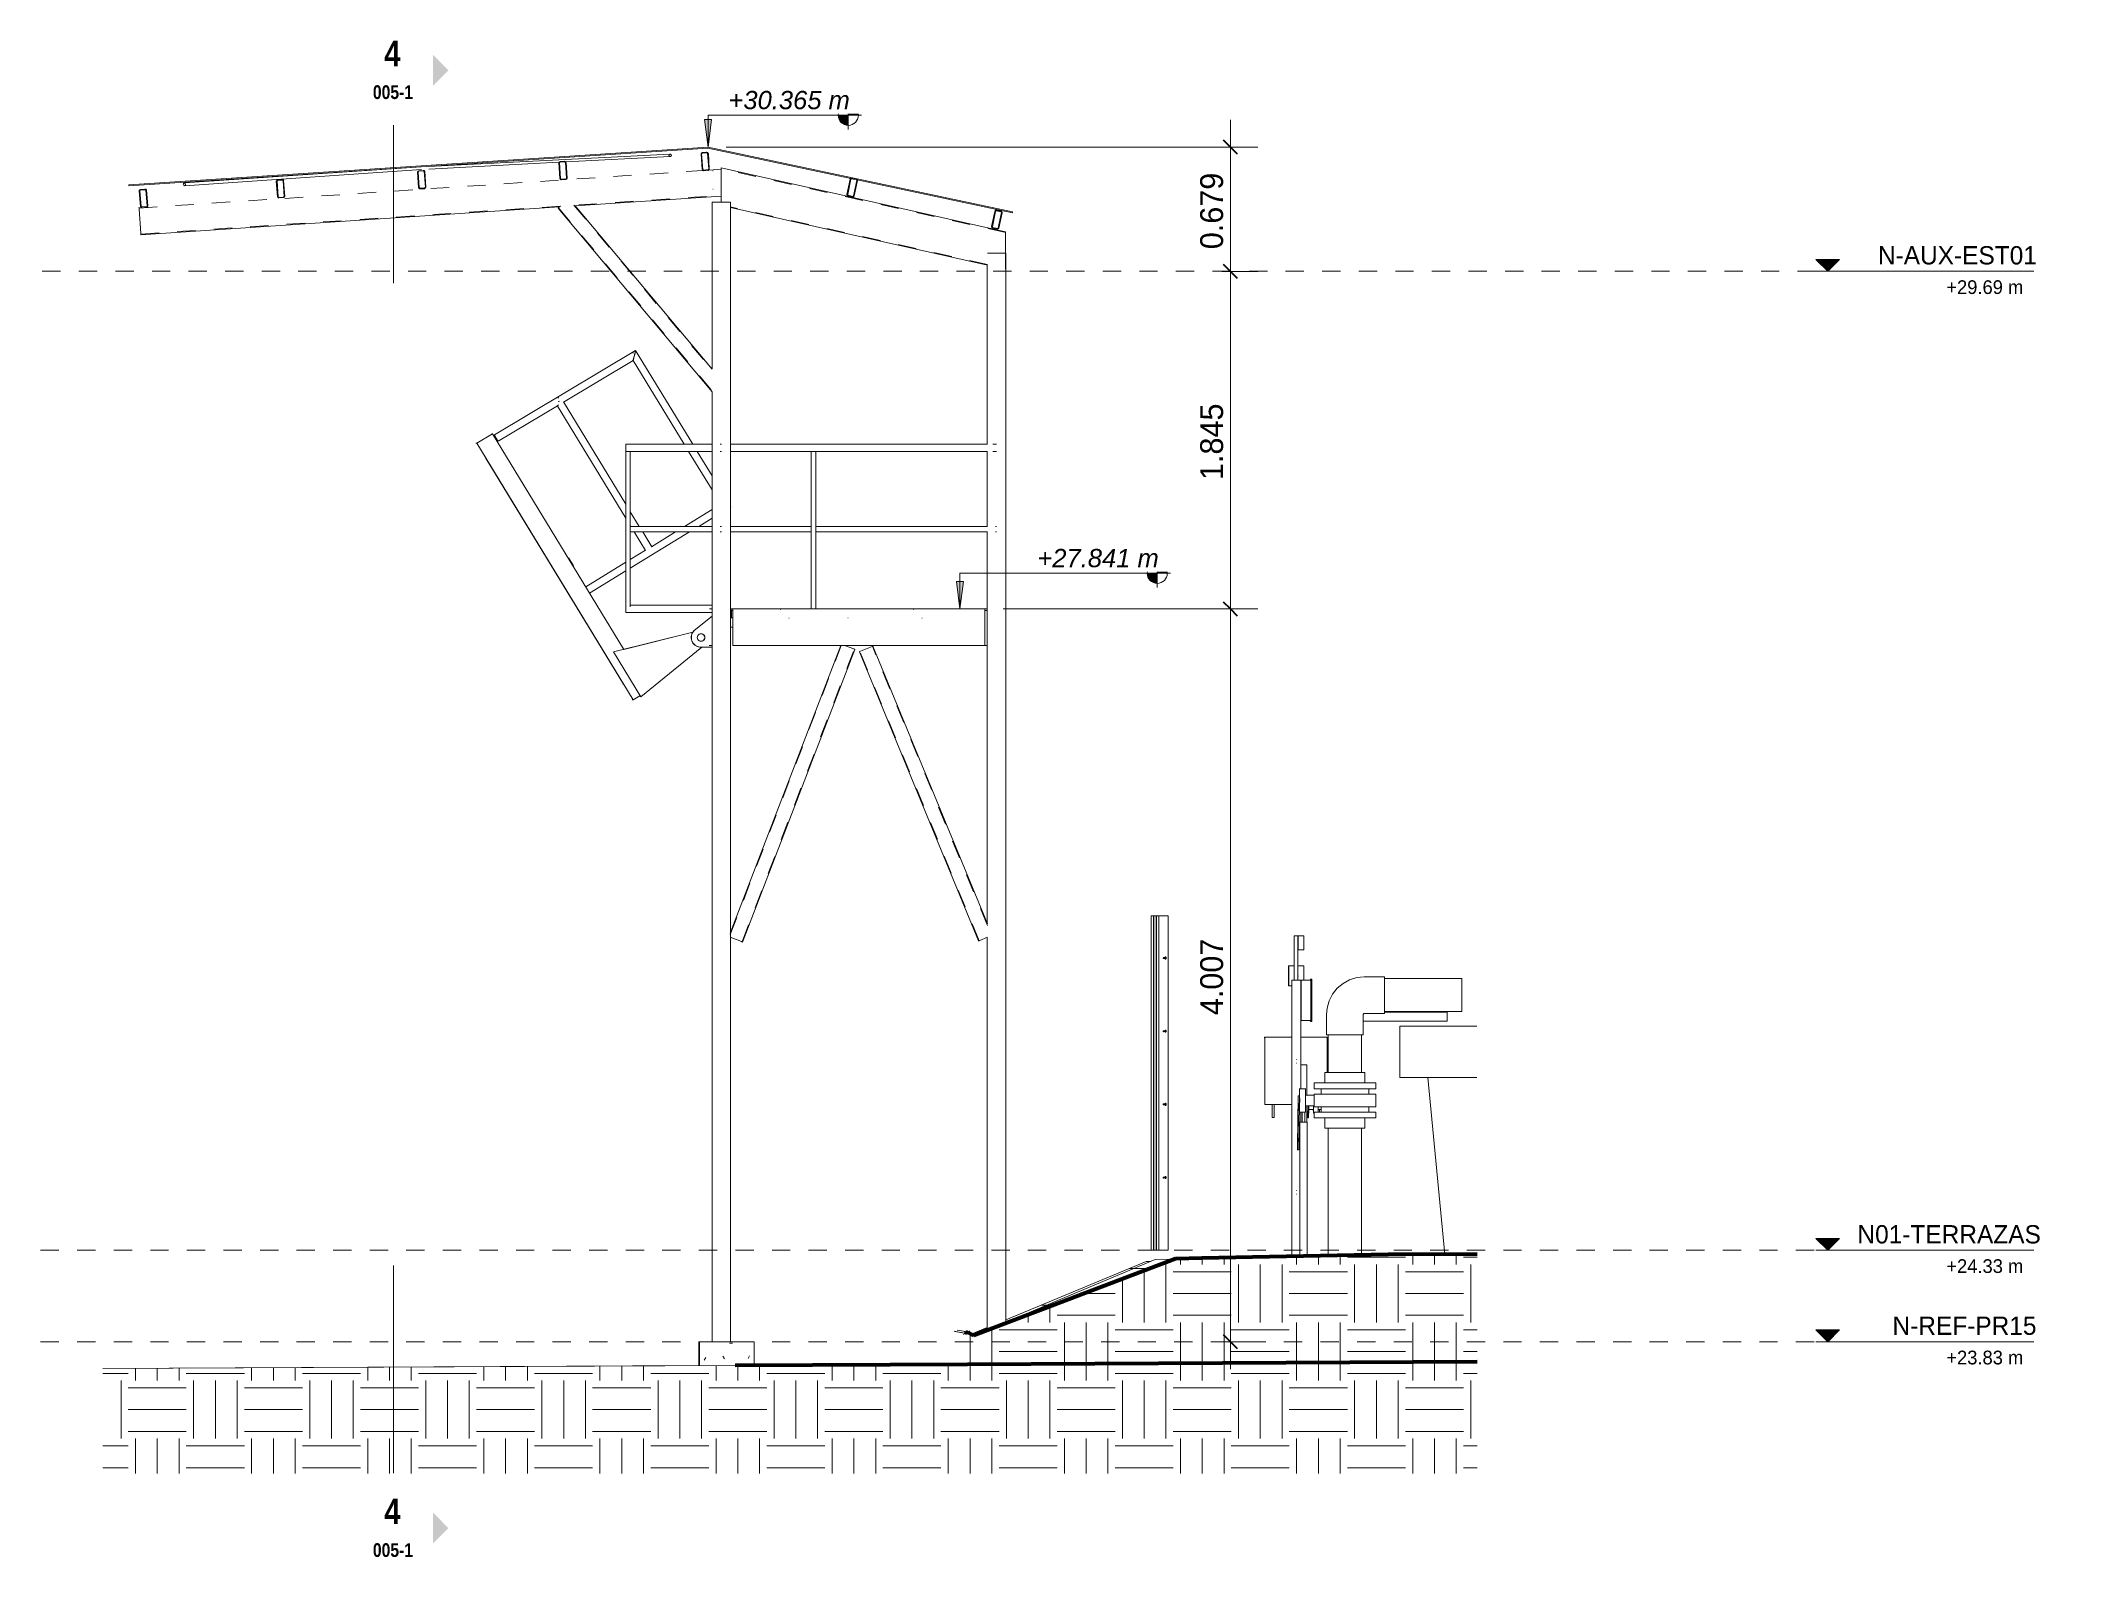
# Model space of a CAD drawing. Header units: metres. Extents: x 0.7 to 94.6, y -58.8 to 13.6.
# Drawn here: x 14.38 to 25.49, y -1.2 to 7.11 of the extents above; entities that cross this region are included whole.
import ezdxf

# ---------------------------------------------------------------- set-up
doc = ezdxf.new("R2010")
doc.units = ezdxf.units.M
doc.linetypes.add('Center 1_4_', pattern=[0.013494, 0.00635, -0.002381, 0.002381, -0.002381])
doc.linetypes.add('Hidden', pattern=[0.007144, 0.004763, -0.002381])
for name, color, linetype, lineweight in [('A-ANNO-DIMS', 7, 'Continuous', 9), ('A-ANNO-DIMS-50', 7, 'Continuous', 9), ('A-FLOR-HRAL', 7, 'Continuous', 18), ('A-FLOR-LEVL', 7, 'Continuous', 9), ('A-GENM', 7, 'Continuous', 18), ('A-GLAZ-CURT', 7, 'Continuous', 18), ('A-GLAZ-CWMG', 7, 'Continuous', 18), ('A-ROOF', 7, 'Continuous', 18), ('C-TOPO', 7, 'Continuous', 18), ('C-TOPO-MINR', 7, 'Continuous', 18), ('G-ANNO-DIMS', 7, 'Continuous', 9), ('G-ANNO-SYMB', 7, 'Continuous', 9), ('P-SANR-FIXT', 7, 'Continuous', 18), ('S-BEAM', 7, 'Continuous', 18), ('S-COLS', 7, 'Continuous', 18)]:
    doc.layers.add(name, color=color, linetype=linetype, lineweight=lineweight)
doc.styles.add('Arial_I', font='ariali.ttf', dxfattribs={"height": 0.1})
doc.styles.add('Century Gothic', font='GOTHIC.TTF', dxfattribs={"height": 0.125})
doc.styles.add('Century Gothic_1', font='GOTHIC.TTF', dxfattribs={"height": 0.1})
doc.styles.add('Century Gothic_2', font='GOTHIC.TTF', dxfattribs={"height": 0.075})
doc.styles.add('Saira Condensed_B', font='', dxfattribs={"height": 0.075})
doc.styles.add('Saira Condensed_B_1', font='', dxfattribs={"height": 0.14})
doc.styles.get('Saira Condensed_B').set_extended_font_data('Saira Condensed', bold=True)
doc.styles.get('Saira Condensed_B_1').set_extended_font_data('Saira Condensed', bold=True)
doc.dimstyles.new('C_G_2_5mm', dxfattribs={"dimscale": 0.3048, "dimtxt": 0.130521, "dimasz": 0.246063, "dimexe": 0.492126, "dimexo": 0.328084, "dimgap": 0.016404, "dimtad": 1, "dimdec": 3, "dimrnd": 0.001, "dimzin": 0, "dimdsep": 46, "dimtxsty": 'Century Gothic', "dimblk1": 'OBLIQUE', "dimblk2": 'OBLIQUE', "dimsah": 1, "dimcen": 0.09, "dimdle": 0.492126, "dimazin": 2, "dimtfac": 1, "dimtdec": 4, "dimtix": 1, "dimtmove": 0, "dimatfit": 3, "dimfxl": 1, "dimtvp": 1, "dimtolj": 1, "dimtzin": 0, "dimarcsym": 2})
pattern_1 = [(0, (-6.733, 1.414), (0.3175, 0.3175), [0.3175, -0.3175]), (0, (-6.733, 1.533), (0.3175, 0.3175), [0.3175, -0.3175]), (0, (-6.733, 1.652), (0.3175, 0.3175), [0.3175, -0.3175]), (90, (-6.693, 1.692), (-0.3175, 0.3175), [0.3175, -0.3175]), (90, (-6.574, 1.692), (-0.3175, 0.3175), [0.3175, -0.3175]), (90, (-6.455, 1.692), (-0.3175, 0.3175), [0.3175, -0.3175])]

msp = doc.modelspace()

# ---------------------------------------------------------------- texts
at = {"layer": 'G-ANNO-SYMB', "char_height": 0.14, "width": 0.120253, "attachment_point": 1, "style": 'Saira Condensed_B_1'}
for insert in [(16.258, 7.1133), (16.258, -0.8577)]:
    msp.add_mtext('\\fSaira Condensed|b1|i0|c0|p2|;4', dxfattribs=dict(at, insert=insert))

# ---------------------------------------------------------------- blocks, each defined once
blk = doc.blocks.new('YADRAN_LASQUEMAS_ARQ_MO_000_SITIO_rvt-2-Section 4')
at = {"layer": 'C-TOPO'}
h = blk.add_hatch(dxfattribs=at)
h.set_pattern_fill('FP_11', color=256, style=0, pattern_type=2)
h.set_pattern_definition(pattern_1)
h.paths.add_polyline_path([(-5.731, -0.72), (-4.898, -0.72), (-4.898, 0.453), (-4.902, 0.453), (-6.005, 0.033), (-6.03, 0.046), (-6.038, 0.053), (-6.054, 0.045), (-6.057, 0.046), (-6.057, 0.047), (-6.057, -0.72), (-5.999, -0.72)])
h = blk.add_hatch(dxfattribs=at)
h.set_pattern_fill('FP_11', color=256, style=0, pattern_type=2)
h.set_pattern_definition(pattern_1)
h.paths.add_polyline_path([(-4.898, -0.72), (-3.253, -0.72), (-3.253, 0.478), (-3.74, 0.477), (-4.898, 0.453), (-4.898, 0.238)])
h = blk.add_hatch(dxfattribs=at)
h.set_pattern_fill('FP_11', color=256, style=0, pattern_type=2)
h.set_pattern_definition(pattern_1)
h.paths.add_polyline_path([(-7.049, -0.72), (-6.039, -0.72), (-6.039, -0.124), (-10.768, -0.146), (-10.768, -0.72), (-7.311, -0.72)])
h = blk.add_hatch(dxfattribs=at)
h.set_pattern_fill('FP_11', color=256, style=0, pattern_type=2)
h.set_pattern_definition(pattern_1)
h.paths.add_polyline_path([(-5.132, -0.72), (-3.253, -0.72), (-3.253, -0.111), (-6.039, -0.124), (-6.039, -0.72)])
for p, q in [((-6.001, 0.034), (-5.014, 0.45)), ((-4.902, 0.453), (-5.982, 0.042)), ((-4.904, 0.452), (-5.014, 0.45)), ((-4.902, 0.453), (-4.898, 0.453)), ((-4.758, 0.456), (-4.898, 0.453)), ((-3.74, 0.477), (-4.758, 0.456)), ((-3.74, 0.477), (-3.253, 0.478)), ((-5.831, 0.119), (-5.062, 0.438)), ((-5.048, 0.438), (-5.062, 0.438)), ((-5.062, 0.438), (-5.041, 0.438)), ((-5.062, 0.438), (-5.042, 0.438)), ((-6.112, 0.058), (-6.057, 0.047)), ((-6.109, 0.056), (-6.057, 0.046)), ((-6.096, 0.062), (-6.038, 0.053)), ((-6.057, 0.046), (-6.057, 0.047)), ((-6.054, 0.045), (-6.057, 0.046)), ((-6.055, 0.045), (-6.054, 0.045)), ((-6.054, 0.045), (-6.038, 0.053)), ((-6.03, 0.046), (-6.038, 0.053)), ((-6.015, 0.038), (-6.03, 0.046)), ((-6.02, 0.041), (-5.932, 0.077)), ((-6.019, 0.04), (-5.932, 0.073)), ((-6.005, 0.033), (-6.015, 0.038)), ((-6.005, 0.033), (-5.982, 0.042)), ((-5.999, 0.035), (-6.005, 0.033)), ((-7.311, -0.13), (-10.768, -0.146)), ((-10.768, -0.146), (-7.51, -0.131)), ((-7.311, -0.13), (-6.039, -0.124)), ((-7.206, -0.129), (-6.058, -0.124)), ((-6.058, -0.124), (-6.057, -0.124)), ((-6.058, -0.124), (-6.057, -0.124)), ((-6.058, -0.124), (-6.057, -0.124)), ((-3.253, -0.111), (-6.039, -0.124))]:
    blk.add_line(p, q, dxfattribs=at)
at = {"layer": 'C-TOPO', "lineweight": 100}
for p, q in [((-4.902, 0.453), (-5.982, 0.042)), ((-4.898, 0.453), (-4.902, 0.453)), ((-4.758, 0.456), (-4.898, 0.453)), ((-3.74, 0.477), (-4.758, 0.456)), ((-3.253, 0.478), (-3.74, 0.477)), ((-6.057, 0.046), (-6.057, 0.047)), ((-6.054, 0.045), (-6.057, 0.046)), ((-6.038, 0.053), (-6.054, 0.045)), ((-6.03, 0.046), (-6.038, 0.053)), ((-6.015, 0.038), (-6.03, 0.046)), ((-6.005, 0.033), (-6.015, 0.038)), ((-5.982, 0.042), (-6.005, 0.033)), ((-6.039, -0.124), (-7.311, -0.13)), ((-3.253, -0.111), (-6.039, -0.124))]:
    blk.add_line(p, q, dxfattribs=at)
at = {"layer": 'C-TOPO-MINR'}
for p, q in [((-5.153, 0.4), (-5.132, 0.4)), ((-5.132, 0.4), (-5.042, 0.4)), ((-5.636, 0.2), (-5.607, 0.2)), ((-5.607, 0.2), (-5.567, 0.2))]:
    blk.add_line(p, q, dxfattribs=at)
blk = doc.blocks.new('M_Estanque-Terraza - M_Estanque-Terraza-2090154-Section 4')
at = {"layer": 'P-SANR-FIXT'}
for p, q in [((-3.675, 1.725), (-3.675, 1.445)), ((-3.675, 1.725), (-3.674, 1.725)), ((-3.674, 1.725), (-3.254, 1.725)), ((-3.675, 1.445), (-3.674, 1.445)), ((-3.674, 1.445), (-3.254, 1.445)), ((-3.522, 1.445), (-3.429, 0.477))]:
    blk.add_line(p, q, dxfattribs=at)
blk = doc.blocks.new('M_Empty Panel - M_Empty Panel-2126832-Section 4')
at = {"layer": 'A-GLAZ-CURT'}
blk.add_line((-4.957, 0.5), (-4.968, 0.5), dxfattribs=at)
blk = doc.blocks.new('M_Empty Panel - M_Empty Panel-2128570-Section 4')
at = {"layer": 'A-GLAZ-CURT'}
blk.add_line((-4.957, 2.1), (-4.968, 2.1), dxfattribs=at)
blk = doc.blocks.new('Circular Mullion - 5mm-2127248-Section 4')
at = {"layer": 'A-GLAZ-CWMG'}
for p, q in [((-4.969, 0.9), (-4.97, 0.9)), ((-4.97, 0.895), (-4.969, 0.895))]:
    blk.add_line(p, q, dxfattribs=at)
blk = doc.blocks.new('Circular Mullion - 5mm-V11-Section 4')
at = {"layer": 'A-GLAZ-CWMG'}
for p, q in [((-4.957, 0.9), (-4.968, 0.9)), ((-4.957, 0.9), (-4.968, 0.9)), ((-4.968, 0.895), (-4.957, 0.895)), ((-4.968, 0.895), (-4.957, 0.895))]:
    blk.add_line(p, q, dxfattribs=at)
at = {"layer": 'A-GLAZ-CWMG', "lineweight": 35, "flags": 128}
for points in [[(-4.957, 0.9), (-4.958, 0.9), (-4.958, 0.899), (-4.959, 0.899), (-4.959, 0.899), (-4.959, 0.898), (-4.959, 0.898), (-4.959, 0.897), (-4.959, 0.896), (-4.959, 0.896), (-4.959, 0.895), (-4.958, 0.895), (-4.958, 0.895), (-4.957, 0.895)], [(-4.957, 0.895), (-4.956, 0.895), (-4.956, 0.895), (-4.955, 0.895), (-4.955, 0.896), (-4.955, 0.896), (-4.955, 0.897), (-4.955, 0.898), (-4.955, 0.898), (-4.955, 0.899), (-4.955, 0.899), (-4.956, 0.899), (-4.956, 0.9), (-4.957, 0.9)]]:
    blk.add_lwpolyline(points, dxfattribs=at)
at = {"layer": 'A-GLAZ-CWMG'}
for start_param, end_param in [(0, 3.141593), (6.025835, 6.283185), (3.141593, 3.398943)]:
    blk.add_ellipse((-4.968, 0.897), major_axis=(0, 0.0025), ratio=0.9999, start_param=start_param, end_param=end_param, dxfattribs=at)
blk = doc.blocks.new('Circular Mullion - 5mm-V12-Section 4')
at = {"layer": 'A-GLAZ-CWMG'}
for p, q in [((-4.957, 2.1), (-4.968, 2.1)), ((-4.957, 2.1), (-4.968, 2.1)), ((-4.968, 2.095), (-4.957, 2.095)), ((-4.968, 2.095), (-4.957, 2.095))]:
    blk.add_line(p, q, dxfattribs=at)
at = {"layer": 'A-GLAZ-CWMG', "lineweight": 35, "flags": 128}
for points in [[(-4.957, 2.1), (-4.958, 2.1), (-4.958, 2.099), (-4.959, 2.099), (-4.959, 2.099), (-4.959, 2.098), (-4.959, 2.098), (-4.959, 2.097), (-4.959, 2.096), (-4.959, 2.096), (-4.959, 2.095), (-4.958, 2.095), (-4.958, 2.095), (-4.957, 2.095)], [(-4.957, 2.095), (-4.956, 2.095), (-4.956, 2.095), (-4.955, 2.095), (-4.955, 2.096), (-4.955, 2.096), (-4.955, 2.097), (-4.955, 2.098), (-4.955, 2.098), (-4.955, 2.099), (-4.955, 2.099), (-4.956, 2.099), (-4.956, 2.1), (-4.957, 2.1)]]:
    blk.add_lwpolyline(points, dxfattribs=at)
at = {"layer": 'A-GLAZ-CWMG'}
for start_param, end_param in [(0, 2.337901), (2.356194, 3.141593), (6.025835, 6.283185), (3.141593, 3.398943)]:
    blk.add_ellipse((-4.968, 2.097), major_axis=(0, 0.0025), ratio=0.9999, start_param=start_param, end_param=end_param, dxfattribs=at)
blk = doc.blocks.new('Rectangular Mullion - 50 x 50 mm-2128568-Section 4')
at = {"layer": 'A-GLAZ-CWMG'}
for p, q in [((-5.036, 0.897), (-5.036, 0.5)), ((-5.035, 0.5), (-5.035, 0.897)), ((-5.035, 0.5), (-5.036, 0.5)), ((-5.022, 0.5), (-5.035, 0.5))]:
    blk.add_line(p, q, dxfattribs=at)
blk = doc.blocks.new('Rectangular Mullion - 50 x 50 mm-V13-Section 4')
at = {"layer": 'A-GLAZ-CWMG'}
for p, q in [((-4.994, 0.897), (-4.994, 0.5)), ((-4.993, 0.5), (-4.993, 0.897)), ((-4.943, 0.897), (-4.943, 0.5)), ((-4.993, 0.5), (-4.994, 0.5)), ((-4.943, 0.5), (-4.993, 0.5))]:
    blk.add_line(p, q, dxfattribs=at)
blk = doc.blocks.new('Rectangular Mullion - 50 x 50 mm-2127250-Section 4')
at = {"layer": 'A-GLAZ-CWMG'}
for p, q in [((-5.036, 1.297), (-5.036, 0.897)), ((-5.035, 0.897), (-5.035, 1.297))]:
    blk.add_line(p, q, dxfattribs=at)
blk = doc.blocks.new('Rectangular Mullion - 50 x 50 mm-V14-Section 4')
at = {"layer": 'A-GLAZ-CWMG'}
for p, q in [((-4.994, 1.297), (-4.994, 0.897)), ((-4.993, 0.897), (-4.993, 1.297)), ((-4.943, 1.297), (-4.943, 0.897))]:
    blk.add_line(p, q, dxfattribs=at)
blk = doc.blocks.new('Rectangular Mullion - 50 x 50 mm-2128569-Section 4')
at = {"layer": 'A-GLAZ-CWMG'}
for p, q in [((-5.036, 2.329), (-5.035, 2.329)), ((-5.036, 2.329), (-5.036, 2.097)), ((-5.035, 2.329), (-5.022, 2.329)), ((-5.035, 2.097), (-5.035, 2.329))]:
    blk.add_line(p, q, dxfattribs=at)
blk = doc.blocks.new('Rectangular Mullion - 50 x 50 mm-V15-Section 4')
at = {"layer": 'A-GLAZ-CWMG'}
for p, q in [((-4.994, 2.329), (-4.993, 2.329)), ((-4.994, 2.329), (-4.994, 2.097)), ((-4.993, 2.329), (-4.943, 2.329)), ((-4.993, 2.097), (-4.993, 2.329)), ((-4.943, 2.329), (-4.943, 2.097))]:
    blk.add_line(p, q, dxfattribs=at)
blk = doc.blocks.new('M_Tuberia Alimentación-01 - M_Tuberia Alimentación-01-2152466-Section 4')
at = {"layer": 'P-SANR-FIXT'}
for p, q in [((-3.76, 1.995), (-3.87, 1.995)), ((-3.337, 1.985), (-3.76, 1.985)), ((-4.076, 1.789), (-4.076, 1.677)), ((-3.876, 1.677), (-3.876, 1.789)), ((-3.87, 1.795), (-3.76, 1.795)), ((-3.76, 1.805), (-3.337, 1.805)), ((-4.076, 1.677), (-3.876, 1.677)), ((-4.067, 1.677), (-4.067, 1.471)), ((-3.885, 1.471), (-3.885, 1.677)), ((-4.085, 1.471), (-4.085, 1.415)), ((-3.867, 1.471), (-4.085, 1.471)), ((-3.867, 1.415), (-3.867, 1.471)), ((-4.231, 1.341), (-4.235, 1.072)), ((-4.224, 1.344), (-4.231, 1.344)), ((-4.192, 1.383), (-4.224, 1.383)), ((-4.144, 1.348), (-4.191, 1.348)), ((-4.144, 1.415), (-4.144, 1.383)), ((-3.807, 1.415), (-4.144, 1.415)), ((-3.807, 1.383), (-4.144, 1.383)), ((-4.144, 1.353), (-4.144, 1.343)), ((-4.144, 1.353), (-4.144, 1.353)), ((-3.807, 1.353), (-4.144, 1.353)), ((-4.106, 1.383), (-4.106, 1.353)), ((-3.845, 1.353), (-3.845, 1.383)), ((-3.807, 1.383), (-3.807, 1.415)), ((-3.807, 1.284), (-3.807, 1.353)), ((-4.235, 1.051), (-4.23, 1.303)), ((-4.23, 1.303), (-4.224, 1.303)), ((-4.224, 1.303), (-4.228, 1.051)), ((-4.224, 1.254), (-4.192, 1.254)), ((-4.191, 1.289), (-4.144, 1.289)), ((-4.144, 1.295), (-4.144, 1.284)), ((-3.807, 1.284), (-4.144, 1.284)), ((-4.144, 1.254), (-4.144, 1.223)), ((-3.807, 1.254), (-4.144, 1.254)), ((-3.807, 1.223), (-4.144, 1.223)), ((-4.106, 1.284), (-4.106, 1.254)), ((-4.085, 1.223), (-4.085, 1.167)), ((-3.867, 1.167), (-3.867, 1.223)), ((-3.845, 1.254), (-3.845, 1.284)), ((-3.807, 1.223), (-3.807, 1.254)), ((-3.867, 1.167), (-4.085, 1.167)), ((-4.067, 1.167), (-4.067, 0.479)), ((-3.885, 0.479), (-3.885, 1.167)), ((-4.235, 1.048), (-4.228, 1.048)), ((-4.067, 0.479), (-4.067, 0.479)), ((-4.067, 0.479), (-3.885, 0.479))]:
    blk.add_line(p, q, dxfattribs=at)
at = {"layer": 'P-SANR-FIXT', "flags": 128}
for points in [[(-3.87, 1.995), (-3.911, 1.991), (-3.95, 1.979), (-3.986, 1.959), (-4.018, 1.933), (-4.043, 1.9), (-4.062, 1.863), (-4.073, 1.824), (-4.076, 1.789)], [(-3.876, 1.789), (-3.873, 1.794), (-3.87, 1.795)]]:
    blk.add_lwpolyline(points, dxfattribs=at)
at = {"layer": 'P-SANR-FIXT'}
for centre, major_axis, start_param, end_param in [((-3.76, 1.895), (0, 0.1), 3.141593, 6.283185), ((-3.337, 1.895), (0, 0.09), 3.141593, 6.283185), ((-4.231, 1.319), (0, 0.025), 4.04451, 6.2798), ((-4.231, 1.319), (0, 0.025), 0, 0.493346), ((-4.224, 1.319), (0, 0.0647), 0, 1.173454), ((-4.224, 1.319), (0, 0.0647), 3.141593, 6.283185), ((-4.224, 1.319), (0, 0.025), 4.04451, 6.2798), ((-4.192, 1.319), (0, 0.0647), 3.141593, 6.283185), ((-4.144, 1.319), (0, 0.0296), 3.237161, 6.187617), ((-4.224, 1.319), (0, 0.0647), 2.636462, 3.141593), ((-4.235, 1.063), (0, 0.0149), 0.896679, 3.81571), ((-4.228, 1.063), (0, 0.0149), 3.085952, 3.81571)]:
    blk.add_ellipse(centre, major_axis=major_axis, ratio=0.013293, start_param=start_param, end_param=end_param, dxfattribs=at)
blk = doc.blocks.new('M_Tuberia Alimentación-02 - M_Tuberia Alimentación-02-2155587-Section 4')
at = {"layer": 'P-SANR-FIXT'}
for p, q in [((-3.417, 1.802), (-3.76, 1.802)), ((-3.876, 1.752), (-3.417, 1.752)), ((-4.177, 1.289), (-4.179, 1.237)), ((-4.179, 1.225), (-4.177, 1.272)), ((-4.179, 1.225), (-4.175, 1.225)), ((-4.179, 1.224), (-4.175, 1.224)), ((-4.177, 1.272), (-4.173, 1.272)), ((-4.173, 1.27), (-4.175, 1.225)), ((-4.173, 1.272), (-4.173, 1.271)), ((-4.173, 1.27), (-4.148, 1.27)), ((-4.148, 1.25), (-4.144, 1.25)), ((-4.121, 1.27), (-4.106, 1.27)), ((-4.008, 0.479), (-4.008, 0.471)), ((-3.958, 0.472), (-3.958, 0.479))]:
    blk.add_line(p, q, dxfattribs=at)
for centre, major_axis, start_param, end_param in [((-3.417, 1.777), (0, 0.025), 3.141593, 6.283185), ((-4.179, 1.231), (0, 0.00655), 0.314159, 3.316126), ((-4.177, 1.284), (0, 0.0137), 3.620972, 5.078168), ((-4.175, 1.231), (0, 0.00655), 3.065962, 3.316126), ((-4.173, 1.284), (0, 0.0137), 4.700008, 5.078168), ((-4.173, 1.284), (0, 0.0137), 3.966143, 4.675056), ((-4.173, 1.284), (0, 0.0139), 3.926991, 3.986342), ((-4.173, 1.284), (0, 0.0137), 3.620972, 3.863838), ((-4.173, 1.284), (0, 0.0139), 3.141593, 3.275162), ((-4.148, 1.284), (0, 0.0338), 2.001427, 3.141593), ((-4.148, 1.284), (0, 0.0139), 3.141593, 5.134606), ((-4.148, 1.284), (0, 0.0338), 3.141593, 4.876084), ((-4.122, 1.284), (0, 0.0338), 3.665191, 4.712389)]:
    blk.add_ellipse(centre, major_axis=major_axis, ratio=0.013293, start_param=start_param, end_param=end_param, dxfattribs=at)
blk = doc.blocks.new('M_Tuberia Control-01 - M_Tuberia Control-01-2159111-Section 4')
at = {"layer": 'P-SANR-FIXT'}
for p, q in [((-4.253, 2.218), (-4.253, 1.977)), ((-4.243, 2.218), (-4.253, 2.218)), ((-4.233, 2.218), (-4.243, 2.218)), ((-4.232, 2.218), (-4.233, 2.218)), ((-4.233, 1.977), (-4.233, 2.218)), ((-4.232, 2.143), (-4.232, 2.218)), ((-4.232, 2.218), (-4.2, 2.218)), ((-4.232, 2.143), (-4.232, 2.143)), ((-4.232, 2.143), (-4.2, 2.143)), ((-4.2, 2.218), (-4.2, 2.143)), ((-4.283, 2.054), (-4.284, 2.054)), ((-4.284, 2.054), (-4.284, 1.946)), ((-4.283, 1.946), (-4.283, 2.054)), ((-4.283, 2.054), (-4.253, 2.054)), ((-4.233, 2.054), (-4.201, 2.054)), ((-4.233, 1.995), (-4.233, 2.005)), ((-4.201, 2.054), (-4.201, 1.977)), ((-4.284, 1.946), (-4.283, 1.946)), ((-4.283, 1.946), (-4.266, 1.946)), ((-4.266, 1.977), (-4.266, 0.466)), ((-4.241, 1.977), (-4.266, 1.977)), ((-4.216, 1.977), (-4.241, 1.977)), ((-4.215, 1.977), (-4.216, 1.977)), ((-4.216, 1.383), (-4.216, 1.977)), ((-4.215, 1.756), (-4.215, 1.977)), ((-4.162, 1.977), (-4.215, 1.977)), ((-4.164, 1.982), (-4.164, 1.977)), ((-4.161, 1.982), (-4.164, 1.982)), ((-4.162, 1.977), (-4.162, 1.756)), ((-4.161, 1.751), (-4.161, 1.982)), ((-4.161, 1.982), (-4.156, 1.982)), ((-4.156, 1.982), (-4.156, 1.751)), ((-4.216, 1.756), (-4.215, 1.756)), ((-4.215, 1.756), (-4.162, 1.756)), ((-4.164, 1.756), (-4.164, 1.751)), ((-4.164, 1.751), (-4.161, 1.751)), ((-4.161, 1.751), (-4.156, 1.751)), ((-4.415, 1.665), (-4.415, 1.66)), ((-4.414, 1.665), (-4.415, 1.665)), ((-4.415, 1.66), (-4.414, 1.66)), ((-4.414, 1.297), (-4.414, 1.665)), ((-4.414, 1.665), (-4.266, 1.665)), ((-4.414, 1.66), (-4.414, 1.297)), ((-4.216, 1.665), (-4.072, 1.665)), ((-4.072, 1.665), (-4.072, 1.471)), ((-4.241, 1.543), (-4.243, 1.543)), ((-4.243, 1.523), (-4.241, 1.523)), ((-4.204, 1.513), (-4.216, 1.513)), ((-4.184, 1.513), (-4.204, 1.513)), ((-4.184, 1.348), (-4.184, 1.513)), ((-4.414, 1.297), (-4.414, 1.297)), ((-4.414, 1.297), (-4.266, 1.297)), ((-4.373, 1.297), (-4.373, 1.226)), ((-4.373, 1.226), (-4.362, 1.226)), ((-4.362, 1.226), (-4.362, 1.297)), ((-4.216, 1.201), (-4.216, 1.254)), ((-4.21, 1.254), (-4.21, 1.201)), ((-4.195, 1.201), (-4.195, 1.254)), ((-4.184, 1.201), (-4.184, 1.289)), ((-4.114, 1.254), (-4.114, 1.27)), ((-4.222, 1.201), (-4.222, 0.467)), ((-4.202, 1.201), (-4.222, 1.201)), ((-4.182, 1.201), (-4.202, 1.201)), ((-4.182, 0.468), (-4.182, 1.201)), ((-4.241, 0.827), (-4.243, 0.827)), ((-4.243, 0.807), (-4.241, 0.807))]:
    blk.add_line(p, q, dxfattribs=at)
blk.add_ellipse((-4.242, 2), major_axis=(0, 0.01), ratio=0.999912, start_param=4.236795, end_param=5.187983, dxfattribs=at)
blk = doc.blocks.new('FCA_N_Columna de acero - 100 x 100 mm-2381346-Section 4')
at = {"layer": 'S-COLS'}
for p, q in [((-7.437, 6.23), (-7.437, 5.319)), ((-7.436, 6.23), (-7.437, 6.23)), ((-7.436, 6.23), (-7.424, 6.23)), ((-7.348, 6.23), (-7.424, 6.23)), ((-7.348, 6.23), (-7.336, 6.23)), ((-7.336, 0), (-7.336, 6.23)), ((-7.437, 5.194), (-7.437, 0))]:
    blk.add_line(p, q, dxfattribs=at)
blk = doc.blocks.new('FCA_N_Columna de acero - 100 x 100 mm-2383056-Section 4')
at = {"layer": 'S-COLS'}
for p, q in [((-5.931, 5.952), (-5.919, 5.952)), ((-5.843, 5.952), (-5.919, 5.952)), ((-5.843, 5.952), (-5.832, 5.952)), ((-5.831, 0.106), (-5.831, 5.952)), ((-5.932, 5.886), (-5.932, 4.907)), ((-5.932, 4.867), (-5.932, 4.457)), ((-5.932, 4.427), (-5.932, 2.287)), ((-5.932, 2.21), (-5.932, 0.063))]:
    blk.add_line(p, q, dxfattribs=at)
blk = doc.blocks.new('M_Concrete-Rectangular-Column - 300 x 300mm-2382129-Section 4')
at = {"layer": 'S-COLS'}
h = blk.add_hatch(dxfattribs=at)
h.set_pattern_fill('FP_12', color=256, style=0, pattern_type=2)
h.set_pattern_definition([(0, (-7.491, 1.414), (0.0054, 0.1016), [0.00022, -0.00383, 0.00022, -0.00383, -0.02161]), (0, (-7.491, 1.414), (0.0054, 0.1016), [-0.0081, 0.00022, -0.00788, 0.00022, -0.00383, -0.00945]), (0, (-7.491, 1.414), (0.0054, 0.1016), [-0.02026, 0.00022, -0.00248, 0.00022, -0.00653]), (90.44, (-7.489, 1.465), (-0.0038727508, 0.3011491396), [0.01452, -0.24945, 0.01452, -1.657]), (90.44, (-7.489, 1.465), (-0.0038727508, 0.3011491396), [-0.27849, -0.24945, 0.01452, -0.51343, -0.87991]), (90.44, (-7.489, 1.465), (-0.0038727508, 0.3011491396), [-1.056, 0.01452, -0.24945, 0.01452, -0.60142]), (90.44, (-7.489, 1.465), (-0.0038727508, 0.3011491396), [-1.334, -0.16146, 0.01452, -0.42544]), (269.56, (-7.488, 1.668), (-0.0015329136, -0.402750104), [0.01452, -0.24945, 0.01452, -1.657]), (269.56, (-7.488, 1.668), (-0.0015329136, -0.402750104), [-0.27849, -0.24945, 0.01452, -0.51343, -0.87991]), (269.56, (-7.488, 1.668), (-0.0015329136, -0.402750104), [-1.056, 0.01452, -0.24945, 0.01452, -0.60142]), (269.56, (-7.488, 1.668), (-0.0015329136, -0.402750104), [-1.334, -0.16146, 0.01452, -0.42544])])
h.paths.add_polyline_path([(-7.51, -0.131), (-7.506, -0.131), (-7.506, 0), (-7.51, 0), (-7.51, -0.131)])
h = blk.add_hatch(dxfattribs=at)
h.set_pattern_fill('FP_13', color=256, style=0, pattern_type=2)
h.set_pattern_definition([(0, (-6.747, 1.414), (0.40636, 0.1016), [0.01676, -0.28801, 0.01676, -0.28801, -1.625]), (0, (-6.747, 1.414), (0.40636, 0.1016), [-0.60955, 0.01676, -0.59278, 0.01676, -0.28801, -0.71114]), (0, (-6.747, 1.414), (0.40636, 0.1016), [-1.524, 0.01676, -0.18642, 0.01676, -0.49119]), (119.998, (-6.595, 1.465), (-0.291159, 0.3011506), [0.01676, -0.28803, 0.01676, -1.914]), (119.998, (-6.595, 1.465), (-0.291159, 0.3011506), [-0.32156, -0.28803, 0.01676, -0.59282, -1.016]), (119.998, (-6.595, 1.465), (-0.291159, 0.3011506), [-1.219, 0.01676, -0.28803, 0.01676, -0.69442]), (119.998, (-6.595, 1.465), (-0.291159, 0.3011506), [-1.541, -0.18643, 0.01676, -0.49123]), (240.002, (-6.544, 1.668), (-0.1152064, -0.4027517), [0.01676, -0.28803, 0.01676, -1.914]), (240.002, (-6.544, 1.668), (-0.1152064, -0.4027517), [-0.32156, -0.28803, 0.01676, -0.59282, -1.016]), (240.002, (-6.544, 1.668), (-0.1152064, -0.4027517), [-1.219, 0.01676, -0.28803, 0.01676, -0.69442]), (240.002, (-6.544, 1.668), (-0.1152064, -0.4027517), [-1.541, -0.18643, 0.01676, -0.49123])])
h.paths.add_polyline_path([(-7.506, -0.131), (-7.206, -0.129), (-7.206, 0), (-7.506, 0), (-7.506, -0.13)])
for p, q in [((-7.51, 0), (-7.51, -0.131)), ((-7.506, 0), (-7.51, 0)), ((-7.506, -0.131), (-7.506, 0)), ((-7.206, 0), (-7.506, 0)), ((-7.206, 0), (-7.206, -0.13))]:
    blk.add_line(p, q, dxfattribs=at)
blk = doc.blocks.new('RHS-Rectangular Hollow Section - 200x80 mm-2384538-Section 4')
at = {"layer": 'S-BEAM', "linetype": 'Hidden'}
for p, q in [((-5.831, 6.065), (-7.386, 6.413)), ((-5.931, 5.89), (-7.337, 6.205)), ((-5.831, 5.867), (-5.832, 5.867))]:
    blk.add_line(p, q, dxfattribs=at)
blk = doc.blocks.new('RHS-Rectangular Hollow Section - 150x80 mm-2384247-Section 4')
at = {"layer": 'S-BEAM', "linetype": 'Hidden'}
for p, q in [((-10.571, 6.198), (-7.487, 6.403)), ((-7.455, 6.405), (-7.386, 6.41)), ((-10.561, 6.056), (-7.386, 6.267))]:
    blk.add_line(p, q, dxfattribs=at)
blk = doc.blocks.new('M_HSS Square - 100 x 100 mm-2384176-Section 4')
at = {"layer": 'S-BEAM'}
for p, q in [((-7.43, 6.402), (-7.433, 6.402)), ((-7.433, 6.302), (-7.43, 6.302))]:
    blk.add_line(p, q, dxfattribs=at)
blk = doc.blocks.new('RHS-Rectangular Hollow Section - 100x40 mm-2385365-Section 4')
at = {"layer": 'S-BEAM'}
for p, q in [((-10.57, 6.292), (-10.562, 6.206)), ((-10.559, 6.207), (-10.566, 6.292)), ((-10.538, 6.302), (-10.563, 6.3)), ((-10.563, 6.296), (-10.538, 6.298)), ((-10.537, 6.302), (-10.54, 6.302)), ((-10.534, 6.295), (-10.526, 6.21)), ((-10.523, 6.21), (-10.53, 6.295)), ((-10.557, 6.2), (-10.555, 6.2)), ((-10.529, 6.206), (-10.555, 6.204)), ((-10.555, 6.2), (-10.529, 6.202))]:
    blk.add_line(p, q, dxfattribs=at)
for centre, major_axis, start_param, end_param in [((-10.563, 6.292), (0, 0.0072), 0.087266, 1.658063), ((-10.563, 6.292), (0, 0.0036), 0.087266, 1.658063), ((-10.537, 6.295), (0, 0.0072), 4.799655, 6.370452), ((-10.537, 6.295), (0, 0.0036), 4.799655, 6.370452), ((-10.555, 6.207), (0, 0.0072), 1.658063, 3.228859), ((-10.555, 6.207), (0, 0.0036), 1.658063, 3.228859), ((-10.53, 6.209), (0, 0.0072), 3.228859, 4.799655), ((-10.53, 6.209), (0, 0.0036), 3.228859, 4.799655)]:
    blk.add_ellipse(centre, major_axis=major_axis, ratio=1, start_param=start_param, end_param=end_param, dxfattribs=at)
blk = doc.blocks.new('RHS-Rectangular Hollow Section - 100x40 mm-V16-Section 4')
at = {"layer": 'S-BEAM'}
for p, q in [((-9.82, 6.345), (-9.814, 6.259)), ((-9.81, 6.26), (-9.816, 6.345)), ((-9.787, 6.354), (-9.813, 6.352)), ((-9.813, 6.349), (-9.787, 6.351)), ((-9.787, 6.354), (-9.789, 6.354)), ((-9.783, 6.347), (-9.777, 6.262)), ((-9.774, 6.262), (-9.78, 6.348)), ((-9.809, 6.253), (-9.807, 6.253)), ((-9.781, 6.258), (-9.806, 6.256)), ((-9.806, 6.253), (-9.78, 6.255))]:
    blk.add_line(p, q, dxfattribs=at)
for centre, major_axis, start_param, end_param in [((-9.812, 6.345), (0, 0.0072), 0.069813, 1.640609), ((-9.812, 6.345), (0, 0.0036), 0.069813, 1.640609), ((-9.787, 6.347), (0, 0.0072), 4.782202, 6.352998), ((-9.787, 6.347), (0, 0.0036), 4.782202, 6.352998), ((-9.806, 6.26), (0, 0.0072), 1.640609, 3.211406), ((-9.806, 6.26), (0, 0.0036), 1.640609, 3.211406), ((-9.781, 6.262), (0, 0.0036), 3.211406, 4.782202), ((-9.781, 6.262), (0, 0.0072), 3.211406, 4.782202)]:
    blk.add_ellipse(centre, major_axis=major_axis, ratio=1, start_param=start_param, end_param=end_param, dxfattribs=at)
blk = doc.blocks.new('RHS-Rectangular Hollow Section - 100x40 mm-V17-Section 4')
at = {"layer": 'S-BEAM'}
for p, q in [((-9.048, 6.395), (-9.042, 6.309)), ((-9.038, 6.31), (-9.044, 6.395)), ((-9.015, 6.404), (-9.041, 6.402)), ((-9.041, 6.399), (-9.015, 6.401)), ((-9.015, 6.404), (-9.017, 6.404)), ((-9.011, 6.397), (-9.005, 6.312)), ((-9.002, 6.312), (-9.008, 6.397)), ((-9.036, 6.303), (-9.034, 6.303)), ((-9.009, 6.308), (-9.034, 6.306)), ((-9.034, 6.303), (-9.008, 6.304))]:
    blk.add_line(p, q, dxfattribs=at)
for centre, major_axis, start_param, end_param in [((-9.04, 6.395), (0, 0.0072), 0.069813, 1.640609), ((-9.04, 6.395), (0, 0.0036), 0.069813, 1.640609), ((-9.015, 6.397), (0, 0.0072), 4.782202, 6.352998), ((-9.015, 6.397), (0, 0.0036), 4.782202, 6.352998), ((-9.034, 6.31), (0, 0.0072), 1.640609, 3.211406), ((-9.034, 6.31), (0, 0.0036), 1.640609, 3.211406), ((-9.009, 6.312), (0, 0.0036), 3.211406, 4.782202), ((-9.009, 6.312), (0, 0.0072), 3.211406, 4.782202)]:
    blk.add_ellipse(centre, major_axis=major_axis, ratio=1, start_param=start_param, end_param=end_param, dxfattribs=at)
blk = doc.blocks.new('RHS-Rectangular Hollow Section - 100x40 mm-V18-Section 4')
at = {"layer": 'S-BEAM'}
for p, q in [((-8.243, 6.454), (-8.269, 6.452)), ((-8.268, 6.449), (-8.243, 6.45)), ((-8.243, 6.454), (-8.244, 6.454)), ((-8.239, 6.447), (-8.233, 6.362)), ((-8.23, 6.362), (-8.235, 6.447)), ((-8.275, 6.445), (-8.269, 6.359)), ((-8.266, 6.359), (-8.272, 6.445)), ((-8.264, 6.352), (-8.262, 6.352)), ((-8.236, 6.358), (-8.262, 6.356)), ((-8.262, 6.352), (-8.236, 6.354))]:
    blk.add_line(p, q, dxfattribs=at)
for centre, major_axis, start_param, end_param in [((-8.268, 6.445), (0, 0.0072), 0.069813, 1.640609), ((-8.268, 6.445), (0, 0.0036), 0.069813, 1.640609), ((-8.243, 6.447), (0, 0.0072), 4.782202, 6.352998), ((-8.243, 6.447), (0, 0.0036), 4.782202, 6.352998), ((-8.262, 6.36), (0, 0.0072), 1.640609, 3.211406), ((-8.262, 6.36), (0, 0.0036), 1.640609, 3.211406), ((-8.237, 6.361), (0, 0.0072), 3.211406, 4.782202), ((-8.237, 6.361), (0, 0.0036), 3.211406, 4.782202)]:
    blk.add_ellipse(centre, major_axis=major_axis, ratio=1, start_param=start_param, end_param=end_param, dxfattribs=at)
blk = doc.blocks.new('RHS-Rectangular Hollow Section - 100x40 mm-2385718-Section 4')
at = {"layer": 'S-BEAM'}
for p, q in [((-7.497, 6.494), (-7.491, 6.409)), ((-7.488, 6.409), (-7.494, 6.495)), ((-7.465, 6.504), (-7.491, 6.502)), ((-7.49, 6.499), (-7.465, 6.5)), ((-7.465, 6.504), (-7.467, 6.504)), ((-7.461, 6.497), (-7.455, 6.412)), ((-7.452, 6.412), (-7.457, 6.497)), ((-7.486, 6.402), (-7.484, 6.402)), ((-7.458, 6.408), (-7.484, 6.406)), ((-7.484, 6.402), (-7.458, 6.404))]:
    blk.add_line(p, q, dxfattribs=at)
for centre, major_axis, start_param, end_param in [((-7.49, 6.495), (0, 0.0072), 0.069813, 1.640609), ((-7.49, 6.495), (0, 0.0036), 0.069813, 1.640609), ((-7.465, 6.497), (0, 0.0072), 4.782202, 6.352998), ((-7.465, 6.497), (0, 0.0036), 4.782202, 6.352998), ((-7.484, 6.41), (0, 0.0072), 1.64598, 3.211406), ((-7.484, 6.41), (0, 0.0036), 1.640609, 3.211406), ((-7.459, 6.411), (0, 0.0072), 3.211406, 4.782202), ((-7.459, 6.411), (0, 0.0036), 3.211406, 4.782202)]:
    blk.add_ellipse(centre, major_axis=major_axis, ratio=1, start_param=start_param, end_param=end_param, dxfattribs=at)
blk = doc.blocks.new('RHS-Rectangular Hollow Section - 100x40 mm-2385779-Section 4')
at = {"layer": 'S-BEAM'}
for p, q in [((-6.681, 6.356), (-6.699, 6.273)), ((-6.695, 6.272), (-6.677, 6.356)), ((-6.674, 6.362), (-6.675, 6.362)), ((-6.673, 6.358), (-6.648, 6.353)), ((-6.647, 6.357), (-6.672, 6.362)), ((-6.645, 6.349), (-6.663, 6.265)), ((-6.66, 6.264), (-6.642, 6.348)), ((-6.693, 6.264), (-6.668, 6.259)), ((-6.667, 6.262), (-6.692, 6.268)), ((-6.669, 6.259), (-6.667, 6.259))]:
    blk.add_line(p, q, dxfattribs=at)
for centre, major_axis, start_param, end_param in [((-6.674, 6.355), (0, 0.0072), 6.073746, 7.644542), ((-6.674, 6.355), (0, 0.0036), 6.073746, 7.644542), ((-6.649, 6.35), (0, 0.0036), 4.502949, 6.073746), ((-6.649, 6.35), (0, 0.0072), 4.502949, 6.073746), ((-6.692, 6.271), (0, 0.0072), 1.361357, 2.932153), ((-6.692, 6.271), (0, 0.0036), 1.361357, 2.932153), ((-6.667, 6.266), (0, 0.0072), 2.932153, 4.502949), ((-6.667, 6.266), (0, 0.0036), 2.932153, 4.502949)]:
    blk.add_ellipse(centre, major_axis=major_axis, ratio=1, start_param=start_param, end_param=end_param, dxfattribs=at)
blk = doc.blocks.new('RHS-Rectangular Hollow Section - 100x40 mm-2386058-Section 4')
at = {"layer": 'S-BEAM'}
for p, q in [((-5.89, 6.18), (-5.908, 6.097)), ((-5.904, 6.096), (-5.887, 6.18)), ((-5.883, 6.186), (-5.886, 6.186)), ((-5.856, 6.181), (-5.882, 6.186)), ((-5.882, 6.182), (-5.857, 6.177)), ((-5.854, 6.173), (-5.872, 6.089)), ((-5.869, 6.088), (-5.851, 6.172)), ((-5.877, 6.086), (-5.902, 6.092)), ((-5.902, 6.088), (-5.877, 6.083)), ((-5.878, 6.083), (-5.876, 6.083))]:
    blk.add_line(p, q, dxfattribs=at)
for centre, major_axis, start_param, end_param in [((-5.883, 6.179), (0, 0.0072), 6.073746, 7.644542), ((-5.883, 6.179), (0, 0.0036), 6.073746, 7.644542), ((-5.858, 6.174), (0, 0.0036), 4.502949, 6.073746), ((-5.858, 6.174), (0, 0.0072), 4.502949, 6.073746), ((-5.901, 6.095), (0, 0.0072), 1.361357, 2.932153), ((-5.901, 6.095), (0, 0.0036), 1.361357, 2.932153), ((-5.876, 6.09), (0, 0.0036), 2.932153, 4.502949), ((-5.876, 6.09), (0, 0.0072), 2.932153, 4.502949)]:
    blk.add_ellipse(centre, major_axis=major_axis, ratio=1, start_param=start_param, end_param=end_param, dxfattribs=at)
blk = doc.blocks.new('M_Round Bars - RB14_29-2388642-Section 4')
at = {"layer": 'S-BEAM'}
for p, q in [((-9.027, 6.423), (-10.323, 6.335)), ((-10.322, 6.32), (-9.026, 6.408))]:
    blk.add_line(p, q, dxfattribs=at)
for start_param, end_param in [(4.65105, 7.792642), (1.509457, 4.65105)]:
    blk.add_ellipse((-10.323, 6.328), major_axis=(-0.00048, 0.00713), ratio=0.905564, start_param=start_param, end_param=end_param, dxfattribs=at)
blk = doc.blocks.new('M_Round Bars - RB14_29-2389269-Section 4')
at = {"layer": 'S-BEAM'}
for p, q in [((-7.667, 6.493), (-8.987, 6.425)), ((-8.986, 6.411), (-8.275, 6.448)), ((-8.27, 6.448), (-8.24, 6.45)), ((-8.236, 6.45), (-7.666, 6.479))]:
    blk.add_line(p, q, dxfattribs=at)
for start_param, end_param in [(1.000768, 1.262567), (1.262567, 1.524367), (1.524367, 1.786166), (0.738969, 1.000768), (1.786166, 2.047965), (2.047966, 2.309765), (0.477169, 0.738965), (2.309769, 2.571564), (0.21537, 0.477166), (2.571568, 2.833364), (4.66596, 6.498552), (2.833367, 4.66596)]:
    blk.add_ellipse((-7.666, 6.486), major_axis=(-0.00037, 0.00713), ratio=0.900994, start_param=start_param, end_param=end_param, dxfattribs=at)
blk = doc.blocks.new('M_S Shapes - 200x100 mm-2389673-Section 4')
at = {"layer": 'S-BEAM'}
for p, q in [((-7.323, 4.005), (-7.323, 4.007)), ((-5.945, 4.007), (-7.323, 4.007)), ((-7.323, 4.005), (-7.323, 4.002)), ((-7.323, 3.995), (-7.323, 4.002)), ((-5.945, 4.007), (-5.945, 4.005)), ((-5.945, 4.002), (-5.945, 4.005)), ((-5.945, 4.002), (-5.945, 3.995)), ((-7.323, 3.988), (-7.323, 3.995)), ((-7.323, 3.826), (-7.323, 3.988)), ((-5.945, 3.995), (-5.945, 3.988)), ((-5.945, 3.988), (-5.945, 3.826)), ((-7.323, 3.819), (-7.323, 3.826)), ((-7.323, 3.812), (-7.323, 3.819)), ((-7.323, 3.812), (-7.323, 3.809)), ((-7.323, 3.807), (-7.323, 3.809)), ((-7.323, 3.807), (-5.945, 3.807)), ((-5.945, 3.826), (-5.945, 3.819)), ((-5.945, 3.819), (-5.945, 3.812)), ((-5.945, 3.809), (-5.945, 3.812)), ((-5.945, 3.809), (-5.945, 3.807))]:
    blk.add_line(p, q, dxfattribs=at)
blk = doc.blocks.new('M_HSS Square - 80 x 80 mm-2390024-Section 4')
at = {"layer": 'S-BEAM', "linetype": 'Hidden'}
for p, q in [((-7.337, 2.226), (-6.73, 3.807)), ((-7.273, 2.186), (-6.659, 3.786))]:
    blk.add_line(p, q, dxfattribs=at)
at = {"layer": 'S-BEAM'}
for p, q in [((-6.733, 3.807), (-7.337, 2.234)), ((-7.27, 2.185), (-6.656, 3.785)), ((-6.712, 3.807), (-6.661, 3.788)), ((-6.656, 3.785), (-6.661, 3.788)), ((-7.276, 2.188), (-7.337, 2.211)), ((-7.276, 2.188), (-7.27, 2.185))]:
    blk.add_line(p, q, dxfattribs=at)
blk = doc.blocks.new('M_HSS Square - 80 x 80 mm-2390025-Section 4')
at = {"layer": 'S-BEAM'}
for p, q in [((-6.625, 3.775), (-6.562, 3.8)), ((-5.931, 2.284), (-6.557, 3.803)), ((-6.631, 3.772), (-5.979, 2.191)), ((-6.631, 3.772), (-6.631, 3.772)), ((-5.979, 2.191), (-5.979, 2.191)), ((-5.931, 2.211), (-5.973, 2.193))]:
    blk.add_line(p, q, dxfattribs=at)
at = {"layer": 'S-BEAM', "linetype": 'Hidden'}
for p, q in [((-5.931, 2.275), (-6.56, 3.802)), ((-5.976, 2.192), (-6.628, 3.773))]:
    blk.add_line(p, q, dxfattribs=at)
at = {"layer": 'S-BEAM'}
for centre, start_param, end_param in [((-6.562, 3.8), 4.713156, 6.283185), ((-6.625, 3.775), 3.14236, 4.713156), ((-5.973, 2.193), 3.14236, 4.713156)]:
    blk.add_ellipse(centre, major_axis=(0.00588, 0.00242), ratio=0.000316, start_param=start_param, end_param=end_param, dxfattribs=at)
blk = doc.blocks.new('M_S Shapes - 200x100 mm-2390290-Section 4')
at = {"layer": 'S-BEAM'}
for p, q in [((-7.437, 4.007), (-7.451, 4.007)), ((-7.437, 3.807), (-7.452, 3.807))]:
    blk.add_line(p, q, dxfattribs=at)
blk = doc.blocks.new('M_S Shapes - 200x100 mm-V19-Section 4')
at = {"layer": 'S-BEAM'}
blk.add_line((-5.932, 3.807), (-5.945, 3.807), dxfattribs=at)
blk = doc.blocks.new('M_HSS Square - 100 x 100 mm-2390367-Section 4')
at = {"layer": 'S-BEAM'}
for p, q in [((-7.336, 3.913), (-7.336, 3.997)), ((-7.336, 3.907), (-7.323, 3.907))]:
    blk.add_line(p, q, dxfattribs=at)
blk.add_ellipse((-7.336, 3.913), major_axis=(0, 0.00636), ratio=0.007682, start_param=3.141593, end_param=4.712389, dxfattribs=at)
blk = doc.blocks.new('M_HSS Square - 50 x 50 mm-2390655-Section 4')
at = {"layer": 'S-BEAM'}
for p, q in [((-7.33, 3.963), (-7.33, 3.997)), ((-7.33, 3.963), (-7.33, 3.997)), ((-7.33, 3.96), (-7.33, 3.96)), ((-7.33, 3.957), (-7.323, 3.957)), ((-7.33, 3.957), (-7.33, 3.957))]:
    blk.add_line(p, q, dxfattribs=at)
for major_axis, start_param, end_param in [((0, 0.00636), 3.141593, 4.712389), ((0, 0.00318), 1.570796, 3.141593), ((0, 0.00636), 2.094395, 3.141593)]:
    blk.add_ellipse((-7.33, 3.963), major_axis=major_axis, ratio=0.007547, start_param=start_param, end_param=end_param, dxfattribs=at)
blk = doc.blocks.new('M_HSS Square - 50 x 50 mm-2391063-Section 4')
at = {"layer": 'S-BEAM'}
for p, q in [((-6.692, 4.007), (-6.694, 4.007)), ((-6.694, 3.957), (-6.692, 3.957))]:
    blk.add_line(p, q, dxfattribs=at)
blk = doc.blocks.new('M_L-Angle - L51X51X3_2-2392226-Section 4')
at = {"layer": 'S-BEAM'}
for p, q in [((-7.065, 4.004), (-7.063, 4.004)), ((-7.017, 3.956), (-7.016, 3.956))]:
    blk.add_line(p, q, dxfattribs=at)
blk = doc.blocks.new('M_L-Angle - L51X51X3_2-2392227-Section 4')
at = {"layer": 'S-BEAM'}
for p, q in [((-6.337, 4.004), (-6.335, 4.004)), ((-6.289, 3.956), (-6.288, 3.956))]:
    blk.add_line(p, q, dxfattribs=at)
blk = doc.blocks.new('M_RVR_Grating - Grating 2-2396054-Section 4')
at = {"layer": 'A-GENM'}
for p, q in [((-7.335, 4.007), (-7.336, 4.007)), ((-7.334, 4.007), (-7.335, 4.007)), ((-7.334, 4.007), (-7.334, 4.007)), ((-7.333, 4.007), (-7.334, 4.007)), ((-7.332, 4.007), (-7.333, 4.007)), ((-7.323, 4.007), (-7.332, 4.007)), ((-5.932, 4.007), (-5.945, 4.007)), ((-7.336, 3.997), (-7.335, 3.997)), ((-7.335, 3.997), (-7.334, 3.997)), ((-7.334, 3.997), (-7.334, 3.997)), ((-7.334, 3.997), (-7.333, 3.997)), ((-7.333, 3.997), (-7.332, 3.997)), ((-7.332, 3.997), (-7.323, 3.997)), ((-5.945, 3.997), (-5.932, 3.997))]:
    blk.add_line(p, q, dxfattribs=at)
for centre, start_param, end_param in [((-7.336, 4.002), 4.712389, 6.283185), ((-7.336, 4.002), 0.870083, 1.570796), ((-7.336, 4.002), 1.570796, 2.356194), ((-7.336, 4.002), 3.141593, 4.712389), ((-7.335, 4.002), 4.712389, 6.283185), ((-7.335, 4.002), 0.870083, 1.570796), ((-7.335, 4.002), 1.570796, 2.356194), ((-7.335, 4.002), 3.141593, 4.712389), ((-7.334, 4.002), 4.712389, 6.283185), ((-7.334, 4.002), 4.712389, 6.283185), ((-7.334, 4.002), 0.870083, 1.570796), ((-7.334, 4.002), 0.870083, 1.570796), ((-7.334, 4.002), 1.570796, 2.356194), ((-7.334, 4.002), 3.141593, 4.712389), ((-7.334, 4.002), 1.570796, 2.356194), ((-7.334, 4.002), 3.141593, 4.712389), ((-7.333, 4.002), 4.712389, 6.283185), ((-7.333, 4.002), 0.870083, 1.570796), ((-7.333, 4.002), 1.570796, 2.356194), ((-7.333, 4.002), 3.141593, 4.712389), ((-7.332, 4.002), 4.712389, 6.283185), ((-7.332, 4.002), 0.870083, 1.570796), ((-7.332, 4.002), 1.570796, 2.356194), ((-7.332, 4.002), 3.141593, 4.712389), ((-5.932, 4.002), 4.712389, 6.283185), ((-5.932, 4.002), 3.141593, 4.712389)]:
    blk.add_ellipse(centre, major_axis=(0, 0.005), ratio=0.006291, start_param=start_param, end_param=end_param, dxfattribs=at)
blk = doc.blocks.new('M_HSS Square - 80 x 80 mm-2401127-Section 4')
at = {"layer": 'S-BEAM'}
for p, q in [((-8.274, 6.202), (-8.279, 6.198)), ((-8.279, 6.198), (-7.436, 5.193)), ((-8.274, 6.202), (-8.266, 6.208)), ((-7.436, 5.317), (-8.186, 6.211))]:
    blk.add_line(p, q, dxfattribs=at)
at = {"layer": 'S-BEAM', "linetype": 'Hidden'}
for p, q in [((-8.277, 6.2), (-7.435, 5.197)), ((-8.192, 6.213), (-7.435, 5.312))]:
    blk.add_line(p, q, dxfattribs=at)
blk = doc.blocks.new('Railing - Railing-2401739-Section 4')
at = {"layer": 'A-FLOR-HRAL'}
for p, q in [((-7.386, 4.457), (-7.392, 4.457)), ((-7.392, 4.427), (-7.386, 4.427))]:
    blk.add_line(p, q, dxfattribs=at)
blk = doc.blocks.new('Top Rail Type - Top Rail_Internal_-2401983-Section 4')
at = {"layer": 'A-FLOR-HRAL'}
for p, q in [((-7.386, 4.907), (-7.392, 4.907)), ((-7.392, 4.867), (-7.386, 4.867))]:
    blk.add_line(p, q, dxfattribs=at)
blk = doc.blocks.new('Railing - 25mm-2401981-Section 4')
at = {"layer": 'A-FLOR-HRAL'}
for p, q in [((-6.894, 4.867), (-6.894, 4.007)), ((-6.894, 4.867), (-6.882, 4.867)), ((-6.882, 4.867), (-6.869, 4.867)), ((-6.869, 4.007), (-6.869, 4.867))]:
    blk.add_line(p, q, dxfattribs=at)
blk = doc.blocks.new('Railing - Railing-2402005-Section 4')
at = {"layer": 'A-FLOR-HRAL'}
for p, q in [((-6.893, 4.457), (-7.336, 4.457)), ((-5.931, 4.457), (-6.871, 4.457)), ((-7.336, 4.427), (-6.893, 4.427)), ((-6.871, 4.427), (-5.931, 4.427))]:
    blk.add_line(p, q, dxfattribs=at)
blk.add_blockref('Railing - 25mm-2401981-Section 4', (0, 0))
blk = doc.blocks.new('Top Rail Type - Top Rail_Internal_-2402019-Section 4')
at = {"layer": 'A-FLOR-HRAL'}
for p, q in [((-5.931, 4.907), (-7.336, 4.907)), ((-7.336, 4.867), (-5.931, 4.867))]:
    blk.add_line(p, q, dxfattribs=at)
blk = doc.blocks.new('Railing - Railing-2402032-Section 4')
at = {"layer": 'A-FLOR-HRAL'}
for p, q in [((-5.882, 4.457), (-5.887, 4.457)), ((-5.887, 4.427), (-5.882, 4.427))]:
    blk.add_line(p, q, dxfattribs=at)
blk = doc.blocks.new('Top Rail Type - Top Rail_Internal_-2402045-Section 4')
at = {"layer": 'A-FLOR-HRAL'}
for p, q in [((-5.882, 4.907), (-5.901, 4.907)), ((-5.901, 4.867), (-5.882, 4.867))]:
    blk.add_line(p, q, dxfattribs=at)
blk = doc.blocks.new('M-Ext Pasarela-01 - M-Ext Pasarela-01-2409533-Section 4')
at = {"layer": 'A-GENM'}
for p, q in [((-7.855, 5.42), (-8.627, 4.958)), ((-8.25, 5.137), (-7.868, 5.365)), ((-7.866, 5.406), (-7.872, 5.406)), ((-7.872, 5.366), (-7.866, 5.366)), ((-7.868, 5.365), (-7.589, 4.907)), ((-7.542, 4.907), (-7.855, 5.42)), ((-8.607, 4.923), (-8.282, 5.117)), ((-8.284, 5.118), (-7.909, 4.502)), ((-8.275, 5.161), (-8.281, 5.161)), ((-8.281, 5.121), (-8.275, 5.121)), ((-7.909, 4.579), (-8.25, 5.138)), ((-8.728, 4.912), (-8.724, 4.912)), ((-8.724, 4.912), (-8.638, 4.964)), ((-8.724, 4.912), (-7.869, 3.509)), ((-8.638, 4.964), (-8.642, 4.964)), ((-7.919, 3.785), (-8.638, 4.964)), ((-8.673, 4.827), (-8.676, 4.827)), ((-7.922, 3.595), (-8.673, 4.827)), ((-7.565, 4.867), (-7.437, 4.657)), ((-7.437, 4.734), (-7.518, 4.867)), ((-7.334, 4.565), (-7.336, 4.568)), ((-7.336, 4.563), (-7.334, 4.565)), ((-7.835, 4.457), (-7.884, 4.538)), ((-7.884, 4.461), (-7.881, 4.457)), ((-7.437, 4.549), (-7.587, 4.457)), ((-7.51, 4.457), (-7.437, 4.502)), ((-7.884, 4.229), (-7.56, 4.427)), ((-7.863, 4.427), (-7.801, 4.325)), ((-7.767, 4.346), (-7.816, 4.427)), ((-7.637, 4.427), (-7.769, 4.346)), ((-8.221, 4.284), (-8.224, 4.284)), ((-8.221, 4.284), (-8.223, 4.283)), ((-8.195, 4.241), (-8.221, 4.284)), ((-8.197, 4.24), (-8.195, 4.241)), ((-7.909, 4.261), (-8.128, 4.127)), ((-7.801, 4.327), (-7.884, 4.276)), ((-8.107, 4.093), (-7.909, 4.214)), ((-7.437, 3.967), (-7.535, 3.888)), ((-7.535, 3.888), (-7.437, 3.967)), ((-7.542, 3.879), (-7.976, 3.771)), ((-7.919, 3.785), (-7.542, 3.879)), ((-7.827, 3.526), (-7.492, 3.797)), ((-7.535, 3.888), (-7.535, 3.888)), ((-7.503, 3.797), (-7.437, 3.797)), ((-7.503, 3.797), (-7.503, 3.797)), ((-7.976, 3.771), (-7.827, 3.526)), ((-7.925, 3.595), (-7.922, 3.595)), ((-7.784, 3.561), (-7.783, 3.561)), ((-7.873, 3.509), (-7.869, 3.509)), ((-7.869, 3.509), (-7.831, 3.532)), ((-7.827, 3.526), (-7.831, 3.532)), ((-7.827, 3.526), (-7.827, 3.526))]:
    blk.add_line(p, q, dxfattribs=at)
for centre, major_axis, ratio, start_param, end_param in [((-8.275, 5.141), (0.0171, 0.0104), 0.006917, 4.520711, 4.923456), ((-8.617, 4.94), (-0.0103, 0.0172), 0.011408, 3.134769, 6.276361), ((-8.617, 4.94), (-0.0103, 0.0172), 0.011408, 0, 3.134769), ((-7.498, 3.85), (0, 0.0532), 0.999912, 0.771337, 3.040265), ((-7.497, 3.85), (0, 0.0532), 0.999912, 0.771337, 3.040265), ((-7.497, 3.85), (0, 0.0207), 0.999912, 4.712389, 7.853982), ((-7.497, 3.85), (0, 0.0207), 0.999912, 1.570796, 4.712389), ((-7.498, 3.85), (0, 0.0207), 0.999912, 4.712389, 6.021386), ((-7.498, 3.85), (0, 0.0207), 0.999912, 3.403392, 4.712389), ((-7.498, 3.85), (0, 0.0207), 0.999912, 4.712389, 6.021386), ((-7.498, 3.85), (0, 0.0207), 0.999912, 4.712389, 6.021386), ((-7.498, 3.85), (0, 0.0207), 0.999912, 3.403392, 4.712389), ((-7.498, 3.85), (0, 0.0207), 0.999912, 3.403392, 4.712389)]:
    blk.add_ellipse(centre, major_axis=major_axis, ratio=ratio, start_param=start_param, end_param=end_param, dxfattribs=at)
for points, knots in [([(-7.868, 5.365), (-7.868, 5.365), (-7.868, 5.365), (-7.868, 5.367), (-7.867, 5.369), (-7.867, 5.37), (-7.867, 5.372), (-7.866, 5.373), (-7.866, 5.376), (-7.865, 5.378), (-7.864, 5.38), (-7.864, 5.382), (-7.864, 5.384), (-7.863, 5.385), (-7.863, 5.387), (-7.862, 5.389), (-7.862, 5.391), (-7.861, 5.392), (-7.861, 5.394), (-7.86, 5.396), (-7.86, 5.398), (-7.86, 5.399), (-7.859, 5.401), (-7.859, 5.403), (-7.858, 5.404), (-7.858, 5.406), (-7.858, 5.408), (-7.857, 5.41), (-7.857, 5.411), (-7.856, 5.413), (-7.856, 5.414), (-7.856, 5.416), (-7.855, 5.418), (-7.855, 5.419), (-7.855, 5.42), (-7.855, 5.42)], [0, 0, 0, 0, 0.083333, 0.125, 0.166667, 0.208333, 0.229167, 0.25, 0.291667, 0.333333, 0.354167, 0.375, 0.395833, 0.416667, 0.4375, 0.458333, 0.479167, 0.5, 0.520833, 0.541667, 0.5625, 0.583333, 0.604167, 0.625, 0.645833, 0.666667, 0.6875, 0.708333, 0.75, 0.770833, 0.791667, 0.833333, 0.875, 0.916667, 1, 1, 1, 1]), ([(-7.336, 4.565), (-7.335, 4.565), (-7.334, 4.565), (-7.334, 4.565), (-7.334, 4.565)], [0.8801248, 0.8801248, 0.8801248, 0.8801248, 0.9166667, 0.9963866, 0.9963866, 0.9963866, 0.9963866])]:
    blk.add_open_spline(points, degree=3, knots=knots, dxfattribs=at)
blk = doc.blocks.new('Railing - 25mm-V20-Section 4')
at = {"layer": 'A-FLOR-HRAL'}
for p, q in [((-7.909, 4.867), (-7.909, 4.007)), ((-7.909, 4.867), (-7.896, 4.867)), ((-7.896, 4.867), (-7.884, 4.867)), ((-7.884, 4.018), (-7.884, 4.867))]:
    blk.add_line(p, q, dxfattribs=at)
blk = doc.blocks.new('Railing - Railing-2410939-Section 4')
at = {"layer": 'A-FLOR-HRAL'}
for p, q in [((-7.907, 4.457), (-7.909, 4.457)), ((-7.437, 4.457), (-7.886, 4.457)), ((-7.909, 4.427), (-7.907, 4.427)), ((-7.886, 4.427), (-7.437, 4.427))]:
    blk.add_line(p, q, dxfattribs=at)
for start_param, end_param in [(4.712389, 6.283185), (0.261799, 1.308997), (3.141593, 4.712389), (1.832596, 2.879793)]:
    blk.add_ellipse((-7.909, 4.442), major_axis=(0, 0.015), ratio=0.013293, start_param=start_param, end_param=end_param, dxfattribs=at)
blk.add_blockref('Railing - 25mm-V20-Section 4', (0, 0))
blk = doc.blocks.new('Top Rail Type - Top Rail_Internal_-2410945-Section 4')
at = {"layer": 'A-FLOR-HRAL'}
for p, q in [((-7.437, 4.907), (-7.909, 4.907)), ((-7.909, 4.867), (-7.907, 4.867)), ((-7.886, 4.867), (-7.437, 4.867))]:
    blk.add_line(p, q, dxfattribs=at)
for start_param, end_param in [(4.712389, 7.853982), (1.570796, 4.712389)]:
    blk.add_ellipse((-7.909, 4.887), major_axis=(0, 0.02), ratio=0.013293, start_param=start_param, end_param=end_param, dxfattribs=at)
blk = doc.blocks.new('Railings 5 - Railings 1-2415652-Section 4')
at = {"layer": 'A-FLOR-HRAL'}
for p, q in [((-7.906, 4.027), (-7.909, 4.027)), ((-7.437, 4.027), (-7.887, 4.027)), ((-7.909, 3.987), (-7.437, 3.987))]:
    blk.add_line(p, q, dxfattribs=at)
for start_param, end_param in [(4.712389, 7.853982), (1.570796, 4.712389)]:
    blk.add_ellipse((-7.909, 4.007), major_axis=(0, 0.02), ratio=0.013293, start_param=start_param, end_param=end_param, dxfattribs=at)
blk = doc.blocks.new('Level - Con_Triangulo-1145488-Section 4')
at = {"layer": 'A-FLOR-LEVL', "true_color": 0xe2e2e2}
blk.add_hatch(color=254, dxfattribs=at).paths.add_polyline_path([(-1.271, 0.064), (-1.335, 0), (-1.4, 0.064)])
at = {"layer": 'A-FLOR-LEVL', "color": 253, "true_color": 0xaaaaaa}
for p, q in [((-1.271, 0.064), (-1.4, 0.064)), ((-1.4, 0.064), (-1.335, 0)), ((-1.4, 0), (-0.208, 0)), ((-1.335, 0), (-1.271, 0.064))]:
    blk.add_line(p, q, dxfattribs=at)
blk = doc.blocks.new('Section - Símbolo_Detalle_Plano-1146154-Section 4')
at = {"layer": 'G-ANNO-SYMB', "true_color": 0x808080}
blk.add_hatch(color=8, dxfattribs=at).paths.add_polyline_path([(-8.964, -0.934), (-8.964, -1.105), (-8.879, -1.019)])
blk = doc.blocks.new('DIMBLOCK6-Section 4')
at = {"layer": 'A-ANNO-DIMS-50'}
for p, q in [((20.885, 6.681), (20.885, 5.852)), ((20.885, 6.531), (18.128, 6.531)), ((20.885, 6.531), (21.035, 6.531)), ((20.885, 5.852), (20.838, 5.852)), ((20.885, 5.852), (21.035, 5.852))]:
    blk.add_line(p, q, dxfattribs=at)
at = {"layer": 'A-ANNO-DIMS-50', "lineweight": 35}
for p, q in [((20.885, 6.531), (20.848, 6.569)), ((20.885, 6.531), (20.923, 6.494)), ((20.885, 5.852), (20.848, 5.89)), ((20.885, 5.852), (20.923, 5.815))]:
    blk.add_line(p, q, dxfattribs=at)
at = {"layer": 'A-ANNO-DIMS-50', "color": 0, "insert": (20.72, 5.973), "char_height": 0.125, "width": 0.52457, "attachment_point": 1, "rotation": 90, "line_spacing_factor": 0.984502, "style": 'Century Gothic'}
blk.add_mtext('0.679', dxfattribs=at)
blk = doc.blocks.new('_Oblique')
at = {"color": 0, "linetype": 'ByBlock', "lineweight": -2}
blk.add_line((-0.5, -0.5), (0.5, 0.5), dxfattribs=at)
blk = doc.blocks.new('DIMBLOCK7-Section 4')
at = {"layer": 'A-ANNO-DIMS-50', "lineweight": 35}
for p, q in [((20.885, 5.852), (20.848, 5.89)), ((20.885, 5.852), (20.923, 5.815)), ((20.885, 4.007), (20.848, 4.044)), ((20.885, 4.007), (20.923, 3.969))]:
    blk.add_line(p, q, dxfattribs=at)
at = {"layer": 'A-ANNO-DIMS-50'}
for p, q in [((20.885, 5.852), (20.838, 5.852)), ((20.885, 5.852), (20.885, 4.007)), ((20.885, 5.852), (21.035, 5.852)), ((20.885, 4.007), (19.642, 4.007)), ((20.885, 4.007), (21.035, 4.007))]:
    blk.add_line(p, q, dxfattribs=at)
at = {"layer": 'A-ANNO-DIMS-50', "color": 0, "insert": (20.72, 4.711), "char_height": 0.125, "width": 0.52457, "attachment_point": 1, "rotation": 90, "line_spacing_factor": 0.984502, "style": 'Century Gothic'}
blk.add_mtext('1.845', dxfattribs=at)
blk = doc.blocks.new('DIMBLOCK8-Section 4')
at = {"layer": 'A-ANNO-DIMS-50'}
for p, q in [((20.885, 4.007), (19.642, 4.007)), ((20.885, 4.007), (20.885, -0.15)), ((20.885, 4.007), (21.035, 4.007)), ((20.885, 0), (20.838, 0)), ((20.885, 0), (21.035, 0))]:
    blk.add_line(p, q, dxfattribs=at)
at = {"layer": 'A-ANNO-DIMS-50', "lineweight": 35}
for p, q in [((20.885, 4.007), (20.848, 4.044)), ((20.885, 4.007), (20.923, 3.969)), ((20.885, 0), (20.848, 0.038)), ((20.885, 0), (20.923, -0.038))]:
    blk.add_line(p, q, dxfattribs=at)
at = {"layer": 'A-ANNO-DIMS-50', "color": 0, "insert": (20.72, 1.785), "char_height": 0.125, "width": 0.52457, "attachment_point": 1, "rotation": 90, "line_spacing_factor": 0.984502, "style": 'Century Gothic'}
blk.add_mtext('4.007', dxfattribs=at)
blk = doc.blocks.new('Spot Elevations - Simbolo Cota Elevación-1114047-Section 4')
at = {"layer": 'G-ANNO-DIMS'}
h = blk.add_hatch(color=256, dxfattribs=at)
edge = h.paths.add_edge_path()
edge.add_line((-5.002, 4.201), (-4.947, 4.201))
edge.add_arc((-5.002, 4.201), 0.055, 0, 90)
edge.add_line((-5.002, 4.256), (-5.002, 4.201))
h = blk.add_hatch(color=256, dxfattribs=at)
edge = h.paths.add_edge_path()
edge.add_line((-5.002, 4.201), (-5.057, 4.201))
edge.add_arc((-5.002, 4.201), 0.055, 180, 270)
edge.add_line((-5.002, 4.146), (-5.002, 4.201))
for p, q in [((-5.002, 4.123), (-5.002, 4.276)), ((-4.93, 4.201), (-5.384, 4.201))]:
    blk.add_line(p, q, dxfattribs=at)
blk.add_circle((-5.002, 4.201), 0.055, dxfattribs=at)
for start, end in [(0, 90), (180, 270)]:
    blk.add_arc((-5.002, 4.201), 0.055, start, end, dxfattribs=at)

# ---------------------------------------------------------------- dimensions: what is measured, and where the dimension line sits
at = {"layer": 'A-ANNO-DIMS'}
for base, p1, p2, override, picture, middle in [((20.8852, 5.8524), (18.0283, 6.5313), (20.9382, 5.8524), {"dimpost": '<>', "dimfxl": 2.988106}, 'DIMBLOCK6-Section 4', (20.8146, 6.1918)), ((20.8852, 4.007), (20.9382, 5.8524), (19.542, 4.007), {"dimpost": '<>', "dimfxl": 2.314101}, 'DIMBLOCK7-Section 4', (20.8146, 4.9297)), ((20.8852, 0), (19.542, 4.007), (20.9382, 0), {"dimpost": '<>', "dimfxl": 4.243251}, 'DIMBLOCK8-Section 4', (20.8146, 2.0035))]:
    dim = msp.add_linear_dim(base=base, p1=p1, p2=p2, angle=90, dimstyle='C_G_2_5mm', override=override, dxfattribs=at)
    dim.commit()
    dim.dimension.update_dxf_attribs({"geometry": picture, "text_midpoint": middle})

# ---------------------------------------------------------------- hatches: boundary and pattern name
at = {"layer": 'G-ANNO-DIMS'}
for points in [[(18.0283, 6.5313), (18.048, 6.6813), (18.0086, 6.6813)], [(19.4061, 4.007), (19.4258, 4.157), (19.3863, 4.157)]]:
    msp.add_hatch(color=256, dxfattribs=at).paths.add_polyline_path(points)

# ---------------------------------------------------------------- linework, layer by layer
at = {"layer": 'A-FLOR-LEVL', "color": 253, "linetype": 'Center 1_4_', "true_color": 0xaaaaaa}
for p, q in [((24.0874, 5.8524), (14.3782, 5.8524)), ((14.3782, 0.4998), (24.0874, 0.4998)), ((14.3782, 0), (24.0874, 0))]:
    msp.add_line(p, q, dxfattribs=at)
at = {"layer": 'A-ROOF'}
for p, q in [((18.0283, 6.5313), (14.8614, 6.3246)), ((14.8614, 6.3196), (18.0279, 6.5263)), ((18.0279, 6.5263), (18.8086, 6.3604)), ((19.6933, 6.1774), (18.0283, 6.5313)), ((18.8447, 6.3527), (19.6933, 6.1723)), ((14.8614, 6.3246), (14.8614, 6.3196)), ((19.6933, 6.1723), (19.6933, 6.1774))]:
    msp.add_line(p, q, dxfattribs=at)
at = {"layer": 'G-ANNO-DIMS'}
for p, q in [((18.048, 6.6813), (18.0086, 6.6813)), ((18.0086, 6.6813), (18.0283, 6.5313)), ((18.0283, 6.7056), (18.796, 6.7056)), ((18.0283, 6.5313), (18.0283, 6.7056)), ((18.0283, 6.5313), (18.048, 6.6813)), ((19.4258, 4.157), (19.3863, 4.157)), ((19.3863, 4.157), (19.4061, 4.007)), ((19.4061, 4.2014), (20.4856, 4.2014)), ((19.4061, 4.007), (19.4061, 4.2014)), ((19.4061, 4.007), (19.4258, 4.157))]:
    msp.add_line(p, q, dxfattribs=at)
at = {"layer": 'G-ANNO-SYMB', "lineweight": 18}
for p, q in [((16.3082, 6.6516), (16.3082, 5.7874)), ((16.3082, 0.4171), (16.3082, -0.7194))]:
    msp.add_line(p, q, dxfattribs=at)
at = {"layer": 'S-BEAM'}
for p, q in [((18.0369, 6.409), (18.0364, 6.409)), ((19.6559, 6.0685), (18.1008, 6.417)), ((18.1008, 6.4096), (18.1008, 6.4063)), ((18.1008, 6.406), (18.1008, 6.2701)), ((18.1008, 6.2701), (18.1008, 6.406)), ((17.3008, 6.2098), (18.1008, 6.2629)), ((18.1008, 6.2699), (18.1008, 6.2303)), ((14.916, 6.2017), (14.916, 6.2017)), ((14.9255, 6.0592), (14.9165, 6.1945)), ((14.9255, 6.0592), (14.9165, 6.1945)), ((14.926, 6.052), (17.2159, 6.2041)), ((18.1513, 6.2007), (19.5559, 5.8859)), ((19.6559, 5.8709), (19.6559, 6.0611))]:
    msp.add_line(p, q, dxfattribs=at)
at = {"layer": 'S-BEAM', "flags": 128}
for points in [[(18.1008, 6.417), (18.1008, 6.4168), (18.1008, 6.4162), (18.1008, 6.4154), (18.1008, 6.4142), (18.1008, 6.4128), (18.1008, 6.4112), (18.1008, 6.4096)], [(18.1008, 6.2629), (18.1008, 6.2631), (18.1008, 6.2636)], [(19.6559, 6.0611), (19.6559, 6.0627), (19.6559, 6.0643), (19.6559, 6.0657), (19.6559, 6.0669), (19.6559, 6.0678), (19.6559, 6.0683), (19.6559, 6.0685)], [(19.6559, 5.8709), (19.6559, 5.8693), (19.6559, 5.8677), (19.6559, 5.8663), (19.6559, 5.8651), (19.6559, 5.8643), (19.6559, 5.8637), (19.6559, 5.8635)]]:
    msp.add_lwpolyline(points, dxfattribs=at)
at = {"layer": 'S-BEAM'}
for centre, major_axis, start_param, end_param in [((14.9165, 6.1945), (-0.00048, 0.00718), 4.7123323, 6.2831286), ((14.9165, 6.1945), (-0.00048, 0.00718), 0.2617427, 1.0471409), ((14.9165, 6.1945), (-0.00024, 0.00359), 0, 0.2617427), ((14.9165, 6.1945), (-0.00024, 0.00359), 0.7853415, 1.5707397), ((14.9255, 6.0592), (-0.00048, 0.00718), 3.1415927, 4.7123323), ((14.9255, 6.0592), (-0.00024, 0.00359), 1.5707397, 2.3561378), ((14.9255, 6.0592), (-0.00048, 0.00718), 2.0943384, 3.141536)]:
    msp.add_ellipse(centre, major_axis=major_axis, ratio=0.0008532, start_param=start_param, end_param=end_param, dxfattribs=at)

# ---------------------------------------------------------------- block references
at = {"lineweight": 5}
msp.add_blockref('YADRAN_LASQUEMAS_ARQ_MO_000_SITIO_rvt-2-Section 4', (25.4872, 0), dxfattribs=at)
at = {"layer": 'A-FLOR-HRAL'}
for name in ['Top Rail Type - Top Rail_Internal_-2410945-Section 4', 'Top Rail Type - Top Rail_Internal_-2401983-Section 4', 'Top Rail Type - Top Rail_Internal_-2402019-Section 4', 'Top Rail Type - Top Rail_Internal_-2402045-Section 4', 'Railing - Railing-2410939-Section 4', 'Railing - Railing-2402005-Section 4', 'Railing - Railing-2401739-Section 4', 'Railing - Railing-2402032-Section 4', 'Railings 5 - Railings 1-2415652-Section 4']:
    msp.add_blockref(name, (25.4872, 0), dxfattribs=at)
at = {"layer": 'A-FLOR-LEVL', "color": 253, "true_color": 0xaaaaaa}
for p in [(25.4872, 5.8524), (25.4872, 0.4998), (25.4872, 0)]:
    msp.add_blockref('Level - Con_Triangulo-1145488-Section 4', p, dxfattribs=at)
at = {"layer": 'A-GENM'}
for name in ['M-Ext Pasarela-01 - M-Ext Pasarela-01-2409533-Section 4', 'M_RVR_Grating - Grating 2-2396054-Section 4']:
    msp.add_blockref(name, (25.4872, 0), dxfattribs=at)
at = {"layer": 'A-GLAZ-CURT'}
for name, p in [('M_Empty Panel - M_Empty Panel-2128570-Section 4', (25.4872, 0)), ('M_Empty Panel - M_Empty Panel-2126832-Section 4', (25.4872, 1.2)), ('M_Empty Panel - M_Empty Panel-2126832-Section 4', (25.4872, 0.8)), ('M_Empty Panel - M_Empty Panel-2126832-Section 4', (25.4872, 0.4)), ('M_Empty Panel - M_Empty Panel-2126832-Section 4', (25.4872, 0))]:
    msp.add_blockref(name, p, dxfattribs=at)
at = {"layer": 'A-GLAZ-CWMG'}
for name, p in [('Rectangular Mullion - 50 x 50 mm-2128569-Section 4', (25.4872, 0)), ('Rectangular Mullion - 50 x 50 mm-2128569-Section 4', (25.5013, 0)), ('Rectangular Mullion - 50 x 50 mm-2128569-Section 4', (25.5154, 0)), ('Rectangular Mullion - 50 x 50 mm-V15-Section 4', (25.4872, 0)), ('Rectangular Mullion - 50 x 50 mm-2127250-Section 4', (25.4872, 0.8)), ('Rectangular Mullion - 50 x 50 mm-2127250-Section 4', (25.5013, 0.8)), ('Rectangular Mullion - 50 x 50 mm-2127250-Section 4', (25.5154, 0.8)), ('Rectangular Mullion - 50 x 50 mm-V14-Section 4', (25.4872, 0.8)), ('Circular Mullion - 5mm-V12-Section 4', (25.4872, 0)), ('Circular Mullion - 5mm-2127248-Section 4', (25.4872, 1.2)), ('Rectangular Mullion - 50 x 50 mm-2127250-Section 4', (25.4872, 0.4)), ('Rectangular Mullion - 50 x 50 mm-2127250-Section 4', (25.5013, 0.4)), ('Rectangular Mullion - 50 x 50 mm-2127250-Section 4', (25.5154, 0.4)), ('Rectangular Mullion - 50 x 50 mm-V14-Section 4', (25.4872, 0.4)), ('Circular Mullion - 5mm-V11-Section 4', (25.4872, 0.8)), ('Circular Mullion - 5mm-2127248-Section 4', (25.4872, 0.8)), ('Rectangular Mullion - 50 x 50 mm-2127250-Section 4', (25.4872, 0)), ('Rectangular Mullion - 50 x 50 mm-2127250-Section 4', (25.5013, 0)), ('Rectangular Mullion - 50 x 50 mm-2127250-Section 4', (25.5154, 0)), ('Rectangular Mullion - 50 x 50 mm-V14-Section 4', (25.4872, 0)), ('Circular Mullion - 5mm-V11-Section 4', (25.4872, 0.4)), ('Circular Mullion - 5mm-2127248-Section 4', (25.4872, 0.4)), ('Rectangular Mullion - 50 x 50 mm-2128568-Section 4', (25.4872, 0)), ('Rectangular Mullion - 50 x 50 mm-2128568-Section 4', (25.5013, 0)), ('Rectangular Mullion - 50 x 50 mm-2128568-Section 4', (25.5154, 0)), ('Rectangular Mullion - 50 x 50 mm-V13-Section 4', (25.4872, 0)), ('Circular Mullion - 5mm-V11-Section 4', (25.4872, 0)), ('Circular Mullion - 5mm-2127248-Section 4', (25.4872, 0))]:
    msp.add_blockref(name, p, dxfattribs=at)
at = {"layer": 'G-ANNO-DIMS'}
for p in [(23.7975, 2.5042), (25.4872, 0)]:
    msp.add_blockref('Spot Elevations - Simbolo Cota Elevación-1114047-Section 4', p, dxfattribs=at)
at = {"layer": 'G-ANNO-SYMB', "color": 8, "lineweight": 18, "true_color": 0x808080, "extrusion": (0, 0, -1), "rotation": 180}
msp.add_blockref('Section - Símbolo_Detalle_Plano-1146154-Section 4', (-25.4872, 5.9321), dxfattribs=at)
at = {"layer": 'G-ANNO-SYMB', "color": 8, "lineweight": 18, "true_color": 0x808080}
msp.add_blockref('Section - Símbolo_Detalle_Plano-1146154-Section 4', (25.4872, 0), dxfattribs=at)
at = {"layer": 'P-SANR-FIXT'}
for name in ['M_Tuberia Control-01 - M_Tuberia Control-01-2159111-Section 4', 'M_Tuberia Alimentación-01 - M_Tuberia Alimentación-01-2152466-Section 4', 'M_Tuberia Alimentación-02 - M_Tuberia Alimentación-02-2155587-Section 4', 'M_Estanque-Terraza - M_Estanque-Terraza-2090154-Section 4']:
    msp.add_blockref(name, (25.4872, 0), dxfattribs=at)
at = {"layer": 'S-BEAM'}
for name in ['M_Round Bars - RB14_29-2389269-Section 4', 'RHS-Rectangular Hollow Section - 100x40 mm-V18-Section 4', 'RHS-Rectangular Hollow Section - 100x40 mm-2385718-Section 4', 'M_Round Bars - RB14_29-2388642-Section 4', 'RHS-Rectangular Hollow Section - 100x40 mm-V16-Section 4', 'RHS-Rectangular Hollow Section - 100x40 mm-V17-Section 4', 'M_HSS Square - 100 x 100 mm-2384176-Section 4', 'RHS-Rectangular Hollow Section - 100x40 mm-2385779-Section 4', 'RHS-Rectangular Hollow Section - 100x40 mm-2385365-Section 4', 'M_HSS Square - 80 x 80 mm-2401127-Section 4', 'RHS-Rectangular Hollow Section - 100x40 mm-2386058-Section 4', 'M_S Shapes - 200x100 mm-2390290-Section 4', 'M_S Shapes - 200x100 mm-2389673-Section 4', 'M_L-Angle - L51X51X3_2-2392226-Section 4', 'M_HSS Square - 50 x 50 mm-2391063-Section 4', 'M_L-Angle - L51X51X3_2-2392227-Section 4', 'M_HSS Square - 100 x 100 mm-2390367-Section 4', 'M_HSS Square - 50 x 50 mm-2390655-Section 4', 'M_HSS Square - 80 x 80 mm-2390024-Section 4', 'M_HSS Square - 80 x 80 mm-2390025-Section 4', 'M_S Shapes - 200x100 mm-V19-Section 4']:
    msp.add_blockref(name, (25.4872, 0), dxfattribs=at)
at = {"layer": 'S-BEAM', "linetype": 'Hidden'}
for name in ['RHS-Rectangular Hollow Section - 150x80 mm-2384247-Section 4', 'RHS-Rectangular Hollow Section - 200x80 mm-2384538-Section 4']:
    msp.add_blockref(name, (25.4872, 0), dxfattribs=at)
at = {"layer": 'S-COLS'}
for name in ['FCA_N_Columna de acero - 100 x 100 mm-2381346-Section 4', 'FCA_N_Columna de acero - 100 x 100 mm-2383056-Section 4', 'M_Concrete-Rectangular-Column - 300 x 300mm-2382129-Section 4']:
    msp.add_blockref(name, (25.4872, 0), dxfattribs=at)

msp.set_redraw_order([(e.dxf.handle, doc.entitydb.next_handle()) for e in msp.query("TEXT MTEXT ATTDEF DIMENSION ARC_DIMENSION")])  # texts and dimensions are drawn at this point

# ---------------------------------------------------------------- next in the draw order: texts
at = {"layer": 'A-FLOR-LEVL', "color": 9, "true_color": 0xb7b7b7, "char_height": 0.1, "attachment_point": 1, "style": 'Century Gothic_1', "bg_fill": 3, "box_fill_scale": 1.25, "bg_fill_color": 256, "bg_fill_true_color": 13158600, "bg_fill_transparency": 0}
for s, insert, width in [('N-AUX-EST01', (24.4267, 5.9897), 1.014135), ('N01-TERRAZAS', (24.3147, 0.6371), 1.150422), ('N-REF-PR15', (24.5062, 0.1373), 0.917932)]:
    msp.add_mtext(s, dxfattribs=dict(at, insert=insert, width=width))
at = {"layer": 'G-ANNO-DIMS', "char_height": 0.1, "width": 0.794545, "attachment_point": 1, "line_spacing_factor": 0.941778, "style": 'Arial_I', "bg_fill": 3, "box_fill_scale": 1.25, "bg_fill_color": 256, "bg_fill_true_color": 13158600, "bg_fill_transparency": 0}
for s, insert in [('+30.365 m', (18.1399, 6.8385)), ('+27.841 m', (19.8296, 4.3343))]:
    msp.add_mtext(s, dxfattribs=dict(at, insert=insert))
at = {"layer": 'G-ANNO-SYMB', "color": 8, "true_color": 0x808080, "char_height": 0.075, "width": 0.272574, "attachment_point": 1, "style": 'Saira Condensed_B', "bg_fill": 3, "box_fill_scale": 1.25, "bg_fill_color": 256, "bg_fill_true_color": 13158600, "bg_fill_transparency": 0}
for insert in [(16.1953, 6.8691), (16.1953, -1.1019)]:
    msp.add_mtext('005-1', dxfattribs=dict(at, insert=insert))

# ---------------------------------------------------------------- next in the draw order: texts
at = {"layer": 'A-FLOR-LEVL', "color": 9, "true_color": 0xb7b7b7, "char_height": 0.075, "width": 0.561181, "attachment_point": 1, "style": 'Century Gothic_2', "bg_fill": 3, "box_fill_scale": 1.25, "bg_fill_color": 256, "bg_fill_true_color": 13158600, "bg_fill_transparency": 0}
for s, insert in [('+29.69 m', (24.8007, 5.8031)), ('+24.33 m', (24.8007, 0.4506)), ('+23.83 m', (24.8007, -0.0492))]:
    msp.add_mtext(s, dxfattribs=dict(at, insert=insert))

doc.saveas('drawing.dxf')
